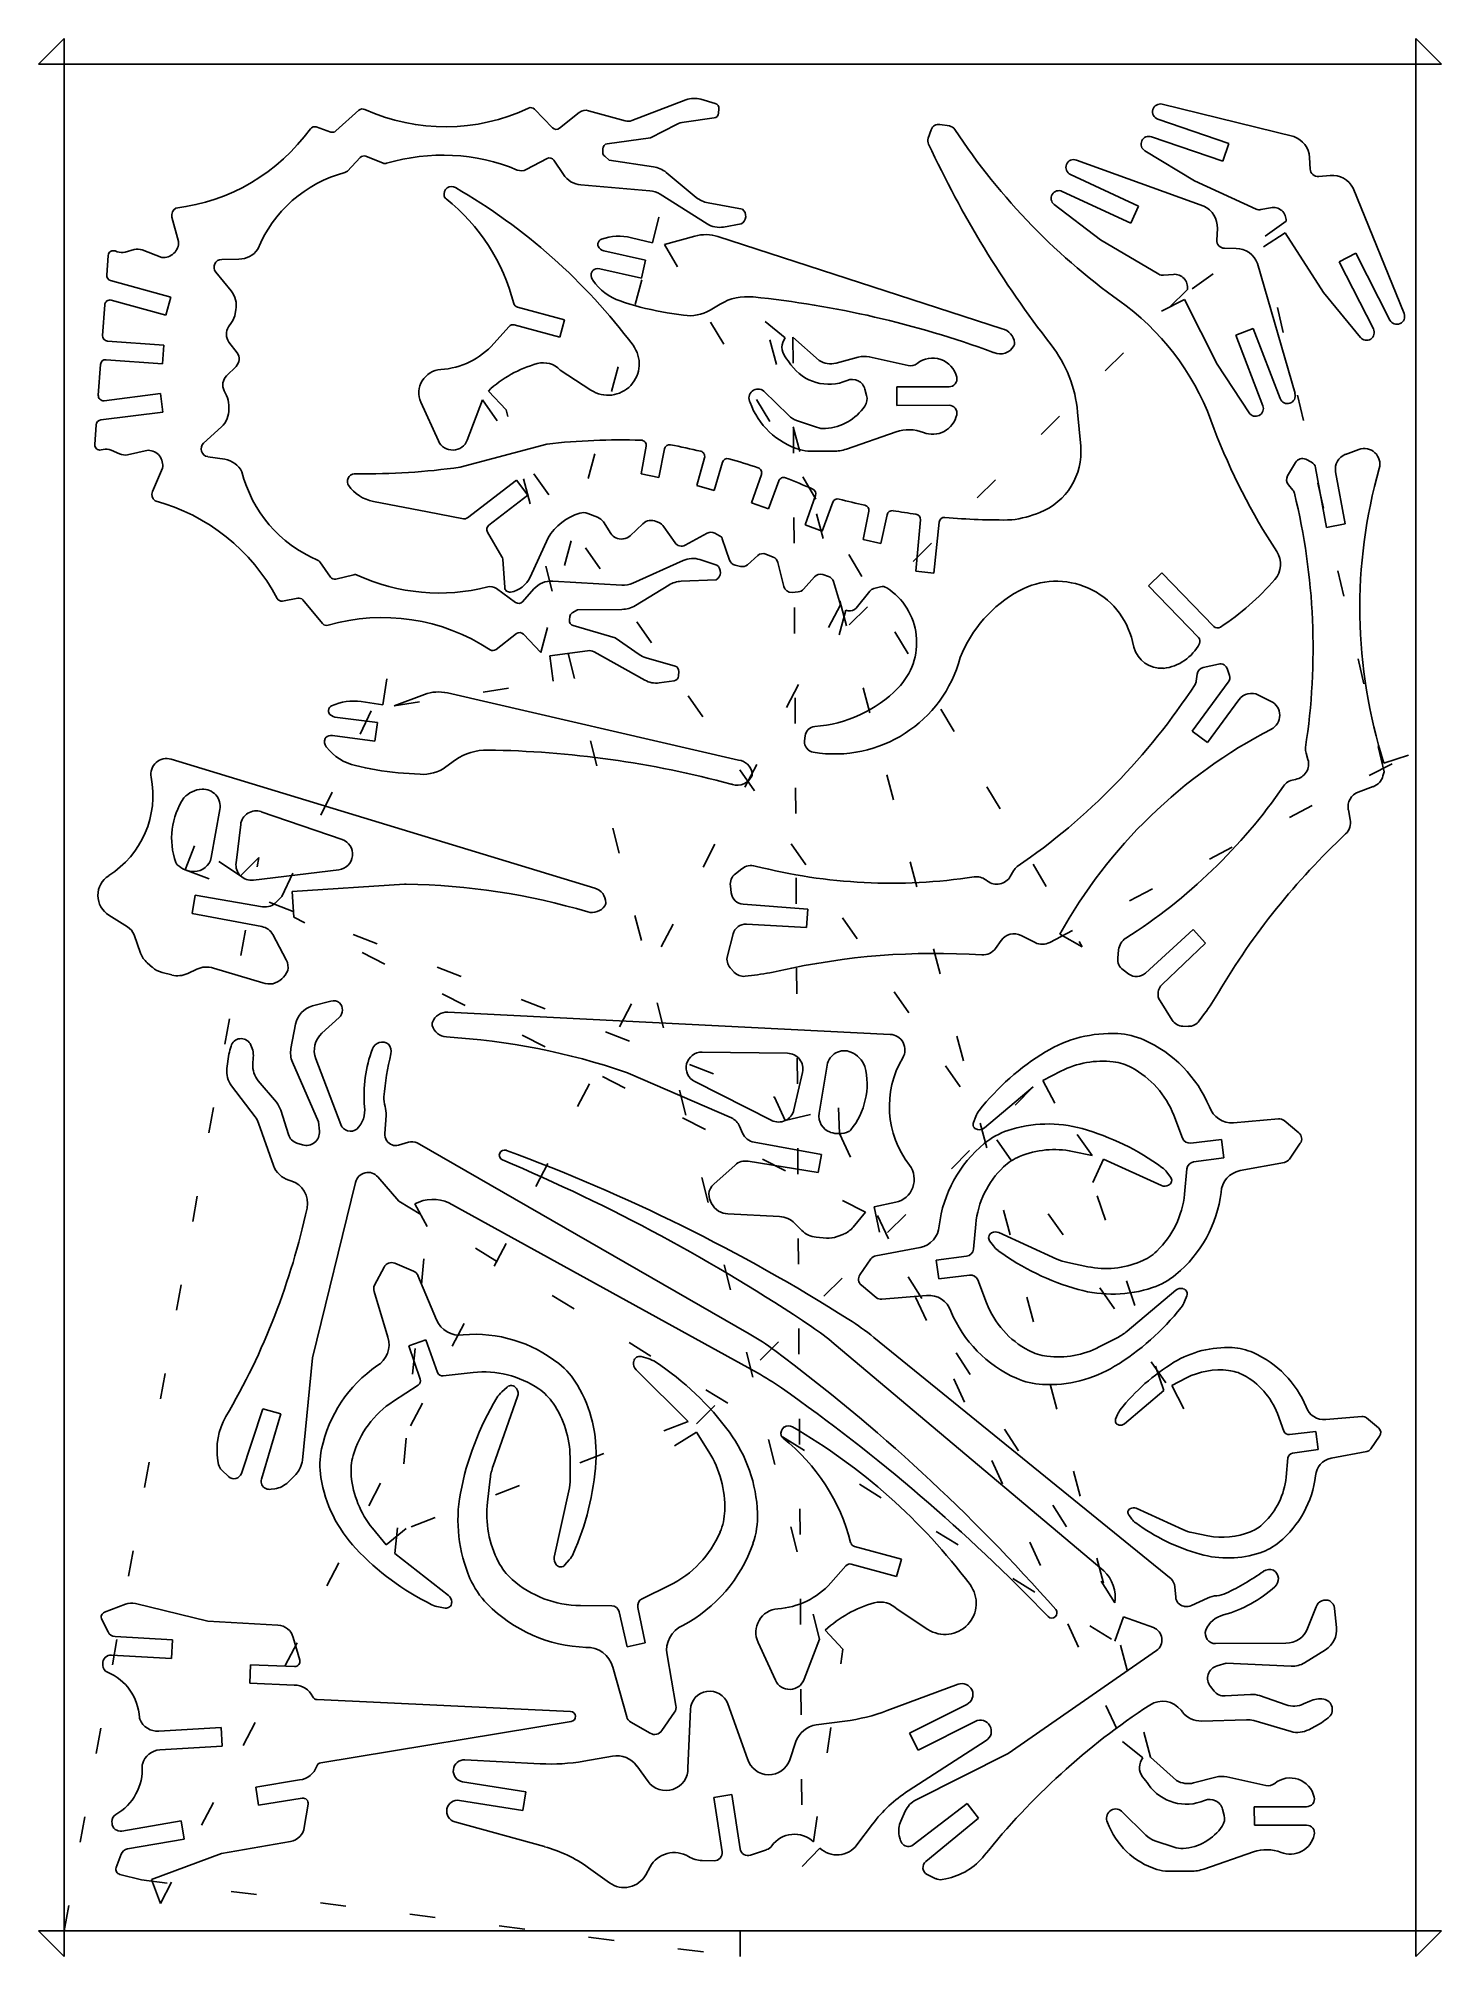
# Model space of a CAD drawing. Extents: x -0.1 to 5.35, y -0.1 to 7.35.
import ezdxf

# ---------------------------------------------------------------- set-up
doc = ezdxf.new("R2010")
doc.units = 0
doc.linetypes.add('DOT', pattern=[0.25, 0, -0.25])

msp = doc.modelspace()

# ---------------------------------------------------------------- linework, layer by layer
at = {"layer": '1', "color": 7, "linetype": 'CONTINUOUS'}
for p, q in [((-0.1, 7.25, 1), (0, 7.35, 1)), ((0, 7.35, 1), (0, -0.1, 1)), ((5.25, -0.1, 1), (5.25, 7.35, 1)), ((5.25, 7.35, 1), (5.35, 7.25, 1)), ((5.35, 7.25, 1), (-0.1, 7.25, 1)), ((1.8034, 7.0791, 1), (1.803426, 7.079045, 1)), ((2.4149, 7.111, 1), (2.2045, 7.0305, 1)), ((2.5285, 7.0974, 1), (2.4725, 7.1135, 1)), ((4.7757, 6.9684, 1), (4.2649, 7.0943, 1)), ((1.0358, 6.9862, 1), (0.9794, 7.0058, 1)), ((1.1452, 7.0707, 1), (1.0559, 6.9903, 1)), ((1.8967, 7.0025, 1), (1.8265, 7.0749, 1)), ((2.0008, 7.0618, 1), (1.9238, 7.0007, 1)), ((2.1792, 7.0293, 1), (2.0368, 7.0691, 1)), ((2.278, 6.9643, 1), (2.379, 7.0157, 1)), ((2.4078, 7.0248, 1), (2.5242, 7.0409, 1)), ((2.5415, 7.0591, 1), (2.543, 7.0762, 1)), ((3.4383, 7.0097, 1), (3.4011, 7.0154, 1)), ((4.2478, 7.0362, 1), (4.5239, 6.942, 1)), ((1.9238, 7.0007, 1), (1.923762, 7.000749, 1)), ((2.1096, 6.9408, 1), (2.278, 6.9643, 1)), ((3.3679, 6.9954, 1), (3.3563, 6.962, 1)), ((3.3563, 6.962, 1), (3.356396, 6.961967, 1)), ((3.4591, 6.9964, 1), (3.459023, 6.99635, 1)), ((4.5004, 6.8732, 1), (4.2229, 6.9679, 1)), ((4.5239, 6.942, 1), (4.5004, 6.8732, 1)), ((1.1003, 6.8345, 1), (1.1502, 6.887, 1)), ((1.1502, 6.887, 1), (1.15014, 6.887057, 1)), ((1.1723, 6.8919, 1), (1.2389, 6.8653, 1)), ((1.7944, 6.8403, 1), (1.876, 6.8833, 1)), ((1.9022, 6.8766, 1), (1.939, 6.8212, 1)), ((2.0921, 6.9078, 1), (2.0922, 6.9209, 1)), ((2.0995, 6.8922, 1), (2.099437, 6.892124, 1)), ((2.1175, 6.8774, 1), (2.0995, 6.8922, 1)), ((2.2886, 6.8515, 1), (2.1175, 6.8774, 1)), ((4.4263, 6.6987, 1), (3.9314, 6.8773, 1)), ((4.1974, 6.9133, 1), (4.3904, 6.7967, 1)), ((4.8396, 6.8424, 1), (4.8371, 6.8874, 1)), ((1.0908, 6.8288, 1), (1.090776, 6.828891, 1)), ((2.007, 6.7808, 1), (2.2747, 6.758, 1)), ((2.4553, 6.7325, 1), (2.3379, 6.8295, 1)), ((3.9084, 6.8213, 1), (4.173, 6.6987, 1)), ((4.3904, 6.7967, 1), (4.6297, 6.687, 1)), ((4.9175, 6.8178, 1), (4.8725, 6.8139, 1)), ((4.8725, 6.8139, 1), (4.872511, 6.81377, 1)), ((1.4883, 6.7699, 1), (1.488266, 6.769948, 1)), ((1.5197, 6.7706, 1), (1.519659, 6.77053, 1)), ((2.3155, 6.7443, 1), (2.4969, 6.63, 1)), ((2.6343, 6.6865, 1), (2.5013, 6.711, 1)), ((4.1424, 6.6327, 1), (3.8764, 6.7559, 1)), ((5.2041, 6.2811, 1), (5.0064, 6.7687, 1)), ((0.419, 6.6559, 1), (0.4444, 6.561, 1)), ((0.4342, 6.6906, 1), (0.43417, 6.690656, 1)), ((2.3092, 6.6555, 1), (2.2856, 6.5562, 1)), ((3.8454, 6.7043, 1), (4.0251, 6.5681, 1)), ((4.173, 6.6987, 1), (4.1424, 6.6327, 1)), ((4.6297, 6.687, 1), (4.629725, 6.687054, 1)), ((4.6482, 6.6849, 1), (4.6858, 6.6923, 1)), ((4.6858, 6.6923, 1), (4.685778, 6.692409, 1)), ((0.4444, 6.561, 1), (0.444469, 6.561004, 1)), ((2.087, 6.5697, 1), (2.087027, 6.569625, 1)), ((2.2032, 6.5758, 1), (2.203218, 6.575874, 1)), ((2.2856, 6.5562, 1), (2.2032, 6.5758, 1)), ((2.4499, 6.5821, 1), (2.3316, 6.549, 1)), ((2.5393, 6.5802, 1), (2.539326, 6.580279, 1)), ((3.6429, 6.222, 1), (2.5393, 6.5802, 1)), ((2.5609, 6.6173, 1), (2.6292, 6.6292, 1)), ((4.0251, 6.5681, 1), (4.2516, 6.4341, 1)), ((4.4766, 6.5666, 1), (4.4789, 6.6117, 1)), ((4.6581, 6.5401, 1), (4.7421, 6.5943, 1)), ((4.7421, 6.5943, 1), (4.8916, 6.3627, 1)), ((0.1713, 6.5069, 1), (0.1658, 6.4302, 1)), ((0.1985, 6.5244, 1), (0.198455, 6.524281, 1)), ((0.2066, 6.5213, 1), (0.1985, 6.5244, 1)), ((0.272, 6.5295, 1), (0.2377, 6.52, 1)), ((0.3795, 6.4995, 1), (0.3032, 6.5281, 1)), ((0.6121, 6.4917, 1), (0.6791, 6.4926, 1)), ((2.0735, 6.5531, 1), (2.073437, 6.553109, 1)), ((2.0958, 6.5252, 1), (2.2586, 6.489, 1)), ((2.2586, 6.489, 1), (2.243, 6.4188, 1)), ((4.5064, 6.5349, 1), (4.506398, 6.534767, 1)), ((4.5515, 6.5341, 1), (4.5064, 6.5349, 1)), ((4.9516, 6.4825, 1), (5.0163, 6.5156, 1)), ((5.085, 6.2214, 1), (4.9516, 6.4825, 1)), ((5.0163, 6.5156, 1), (5.1491, 6.2559, 1)), ((0.1806, 6.4093, 1), (0.4149, 6.3451, 1)), ((0.6484, 6.3696, 1), (0.589, 6.4422, 1)), ((2.052, 6.413, 1), (2.0533, 6.4111, 1)), ((2.243, 6.4188, 1), (2.0802, 6.455, 1)), ((4.2698, 6.43, 1), (4.308, 6.4335, 1)), ((4.7805, 5.9703, 1), (4.6348, 6.4759, 1)), ((0.3957, 6.275, 1), (0.1832, 6.3332, 1)), ((0.4149, 6.3451, 1), (0.3957, 6.275, 1)), ((4.2616, 6.2908, 1), (4.3508, 6.336, 1)), ((4.3508, 6.336, 1), (4.4782, 6.0842, 1)), ((4.8916, 6.3627, 1), (5.0346, 6.1884, 1)), ((0.1577, 6.3152, 1), (0.1492, 6.1962, 1)), ((0.6649, 6.2816, 1), (0.6674, 6.2959, 1)), ((1.7605, 6.3063, 1), (1.9429, 6.2572, 1)), ((2.1596, 6.3303, 1), (2.1761, 6.3248, 1)), ((2.3426, 6.2846, 1), (2.4061, 6.2748, 1)), ((2.5085, 6.2945, 1), (2.5484, 6.3181, 1)), ((0.6389, 6.2294, 1), (0.6506, 6.2466, 1)), ((1.7279, 6.2312, 1), (1.6685, 6.1644, 1)), ((1.9247, 6.1897, 1), (1.7483, 6.2373, 1)), ((1.9429, 6.2572, 1), (1.9247, 6.1897, 1)), ((2.7221, 6.2499, 1), (2.8009, 6.1867, 1)), ((2.9323, 6.099, 1), (2.8303, 6.1892, 1)), ((4.5503, 6.197, 1), (4.6182, 6.2232, 1)), ((4.6558, 5.9234, 1), (4.5503, 6.197, 1)), ((4.6182, 6.2232, 1), (4.7231, 5.951, 1)), ((5.0346, 6.1884, 1), (5.034559, 6.188366, 1)), ((5.1491, 6.2559, 1), (5.149019, 6.255858, 1)), ((0.1679, 6.1746, 1), (0.3876, 6.159, 1)), ((0.3876, 6.159, 1), (0.3825, 6.0865, 1)), ((0.6717, 6.129, 1), (0.6403, 6.1707, 1)), ((2.2096, 6.1579, 1), (2.209645, 6.157934, 1)), ((3.0845, 6.1118, 1), (2.998, 6.0891, 1)), ((3.1273, 6.1126, 1), (3.127313, 6.11266, 1)), ((3.2787, 6.0795, 1), (3.1273, 6.1126, 1)), ((3.6062, 6.1315, 1), (3.606182, 6.13145, 1)), ((3.6889, 6.1556, 1), (3.688989, 6.155549, 1)), ((0.1412, 6.0834, 1), (0.1328, 5.9643, 1)), ((0.3825, 6.0865, 1), (0.1628, 6.1021, 1)), ((0.631, 6.0392, 1), (0.6679, 6.0761, 1)), ((1.9271, 6.062, 1), (2.0461, 5.9839, 1)), ((2.8228, 6.0826, 1), (2.822721, 6.082544, 1)), ((4.4782, 6.0842, 1), (4.6022, 5.8959, 1)), ((0.1554, 5.9429, 1), (0.3741, 5.9705, 1)), ((0.3741, 5.9705, 1), (0.3832, 5.8983, 1)), ((0.6304, 5.9626, 1), (0.6213, 5.9813, 1)), ((1.6477, 5.9803, 1), (1.64766, 5.980343, 1)), ((1.7163, 5.9076, 1), (1.6477, 5.9803, 1)), ((2.7178, 5.9797, 1), (2.717765, 5.979658, 1)), ((2.8129, 5.8862, 1), (2.7178, 5.9797, 1)), ((3.0409, 6.0213, 1), (3.040852, 6.021413, 1)), ((3.1104, 5.9874, 1), (3.1167, 5.9633, 1)), ((3.2338, 5.9964, 1), (3.4368, 5.9967, 1)), ((3.2339, 5.9248, 1), (3.2338, 5.9964, 1)), ((3.4665, 6.0342, 1), (3.466567, 6.034215, 1)), ((0.3832, 5.8983, 1), (0.1422, 5.8679, 1)), ((0.6401, 5.9114, 1), (0.6396, 5.926, 1)), ((1.3852, 5.9369, 1), (1.454, 5.7864, 1)), ((1.5658, 5.7901, 1), (1.6251, 5.9464, 1)), ((3.4368, 5.9251, 1), (3.2339, 5.9248, 1)), ((3.4667, 5.8879, 1), (3.466776, 5.887883, 1)), ((3.9363, 5.8982, 1), (3.9482, 5.7662, 1)), ((4.6022, 5.8959, 1), (4.602144, 5.895863, 1)), ((4.7231, 5.951, 1), (4.722959, 5.950946, 1)), ((0.1246, 5.8493, 1), (0.1192, 5.7727, 1)), ((0.5418, 5.7777, 1), (0.6108, 5.8412, 1)), ((2.922, 5.8395, 1), (2.8478, 5.8647, 1)), ((3.0381, 5.7548, 1), (3.2311, 5.8216, 1)), ((3.2311, 5.8216, 1), (3.231077, 5.821665, 1)), ((3.3375, 5.8193, 1), (3.337525, 5.819362, 1)), ((4.4665, 5.8324, 1), (4.466452, 5.832384, 1)), ((0.1436, 5.7515, 1), (0.1521, 5.7533, 1)), ((0.1521, 5.7533, 1), (0.152086, 5.753365, 1)), ((0.183, 5.7503, 1), (0.2157, 5.736, 1)), ((0.2468, 5.733, 1), (0.3263, 5.7505, 1)), ((1.454, 5.7864, 1), (1.453954, 5.786379, 1)), ((1.8749, 5.7743, 1), (1.5382, 5.6846, 1)), ((2.241, 5.6584, 1), (2.2605, 5.7657, 1)), ((2.3319, 5.7554, 1), (2.3099, 5.6447, 1)), ((2.4724, 5.7464, 1), (2.472379, 5.746312, 1)), ((2.9002, 5.7466, 1), (2.9876, 5.7463, 1)), ((2.9876, 5.7463, 1), (2.9876, 5.746367, 1)), ((5.0287, 5.7534, 1), (4.977, 5.7345, 1)), ((0.3819, 5.6805, 1), (0.3433, 5.5901, 1)), ((0.5576, 5.7254, 1), (0.557612, 5.725474, 1)), ((0.6239, 5.7151, 1), (0.5576, 5.7254, 1)), ((1.5382, 5.6846, 1), (1.538189, 5.684677, 1)), ((2.4576, 5.613, 1), (2.4872, 5.7214, 1)), ((2.5571, 5.7038, 1), (2.525, 5.5934, 1)), ((2.6956, 5.6821, 1), (2.69562, 5.68216, 1)), ((4.7827, 5.7032, 1), (4.752, 5.6511, 1)), ((4.844, 5.7045, 1), (4.822, 5.7151, 1)), ((4.9033, 5.4508, 1), (4.8606, 5.6827, 1)), ((4.9382, 5.6666, 1), (4.9755, 5.4641, 1)), ((1.1047, 5.6142, 1), (1.104763, 5.614243, 1)), ((1.1349, 5.6594, 1), (1.134893, 5.659349, 1)), ((1.567, 5.4883, 1), (1.7566, 5.6346, 1)), ((1.7566, 5.6346, 1), (1.8015, 5.5765, 1)), ((2.3099, 5.6447, 1), (2.241, 5.6584, 1)), ((2.525, 5.5934, 1), (2.4576, 5.613, 1)), ((2.6699, 5.5466, 1), (2.7082, 5.6563, 1)), ((2.776, 5.6315, 1), (2.7358, 5.5223, 1)), ((4.7547, 5.6164, 1), (4.7721, 5.5953, 1)), ((1.2011, 5.5514, 1), (1.4115, 5.5112, 1)), ((1.8015, 5.5765, 1), (1.649, 5.4589, 1)), ((2.7358, 5.5223, 1), (2.6699, 5.5466, 1)), ((2.8786, 5.4609, 1), (2.9183, 5.5746, 1)), ((2.9856, 5.5483, 1), (2.9445, 5.4367, 1)), ((3.0096, 5.5609, 1), (3.009575, 5.560805, 1)), ((3.1035, 5.4034, 1), (3.1254, 5.5133, 1)), ((3.1254, 5.5133, 1), (3.12548, 5.513284, 1)), ((3.2194, 5.5157, 1), (3.219409, 5.515751, 1)), ((4.7781, 5.5833, 1), (4.778165, 5.583316, 1)), ((1.4115, 5.5112, 1), (1.5507, 5.4845, 1)), ((1.5507, 5.4845, 1), (1.550688, 5.484439, 1)), ((2.0341, 5.5049, 1), (2.0716, 5.4903, 1)), ((2.0943, 5.4718, 1), (2.1232, 5.4271, 1)), ((2.1983, 5.4186, 1), (2.248, 5.4652, 1)), ((2.2996, 5.4741, 1), (2.3094, 5.4698, 1)), ((2.3293, 5.4534, 1), (2.3727, 5.391, 1)), ((2.9445, 5.4367, 1), (2.8786, 5.4609, 1)), ((3.1962, 5.5, 1), (3.1721, 5.3885, 1)), ((3.3074, 5.2808, 1), (3.3258, 5.4802, 1)), ((3.3258, 5.4802, 1), (3.3259, 5.480191, 1)), ((3.3988, 5.4715, 1), (3.3772, 5.2732, 1)), ((3.4207, 5.4895, 1), (3.420695, 5.48944, 1)), ((3.6801, 5.4796, 1), (3.680099, 5.479669, 1)), ((4.9755, 5.4641, 1), (4.9033, 5.4508, 1)), ((1.6439, 5.4327, 1), (1.7006, 5.3362, 1)), ((1.8098, 5.2574, 1), (1.8794, 5.4101, 1)), ((2.1698, 5.4058, 1), (2.1725, 5.4062, 1)), ((2.1725, 5.4062, 1), (2.172492, 5.406259, 1)), ((2.4121, 5.3817, 1), (2.4974, 5.4283, 1)), ((2.5271, 5.428, 1), (2.5541, 5.4124, 1)), ((2.5541, 5.4124, 1), (2.5563, 5.4058, 1)), ((2.5563, 5.4058, 1), (2.5842, 5.3241, 1)), ((3.1721, 5.3885, 1), (3.1035, 5.4034, 1)), ((1.0345, 5.258, 1), (0.9926, 5.3171, 1)), ((1.7033, 5.3274, 1), (1.7111, 5.2179, 1)), ((2.4041, 5.3222, 1), (2.2083, 5.2347, 1)), ((2.5351, 5.3043, 1), (2.4692, 5.3257, 1)), ((2.6056, 5.3045, 1), (2.6266, 5.2992, 1)), ((2.654, 5.3059, 1), (2.6942, 5.3415, 1)), ((2.7256, 5.3469, 1), (2.754, 5.3355, 1)), ((2.754, 5.3355, 1), (2.754025, 5.335561, 1)), ((2.7721, 5.3147, 1), (2.7951, 5.2214, 1)), ((1.1255, 5.267, 1), (1.0558, 5.2501, 1)), ((2.166, 5.2269, 1), (1.8978, 5.2421, 1)), ((2.2185, 5.1472, 1), (2.3484, 5.2266, 1)), ((2.397, 5.2414, 1), (2.5321, 5.2469, 1)), ((2.8714, 5.2105, 1), (2.9142, 5.2586, 1)), ((2.9461, 5.2673, 1), (2.9685, 5.2602, 1)), ((2.9883, 5.24, 1), (3.0149, 5.1502, 1)), ((3.1444, 5.2129, 1), (3.1708, 5.2201, 1)), ((3.1708, 5.2201, 1), (3.170813, 5.220051, 1)), ((3.3772, 5.2732, 1), (3.3074, 5.2808, 1)), ((4.2116, 5.2237, 1), (4.2638, 5.2743, 1)), ((4.4059, 5.023, 1), (4.2116, 5.2237, 1)), ((4.2638, 5.2743, 1), (4.4651, 5.0664, 1)), ((0.827, 5.175, 1), (0.826955, 5.174976, 1)), ((0.8487, 5.1646, 1), (0.9073, 5.176, 1)), ((0.9266, 5.1691, 1), (1.0037, 5.0769, 1)), ((1.7536, 5.1591, 1), (1.6789, 5.2133, 1)), ((1.8247, 5.2118, 1), (1.7805, 5.1621, 1)), ((2.827, 5.1985, 1), (2.8513, 5.2005, 1)), ((3.0761, 5.1374, 1), (3.1288, 5.2027, 1)), ((3.7096, 5.2047, 1), (3.709576, 5.204744, 1)), ((1.0252, 5.0705, 1), (1.025182, 5.070561, 1)), ((1.9623, 5.0914, 1), (1.9641, 5.1043, 1)), ((1.9736, 5.1188, 1), (1.9935, 5.1309, 1)), ((2.1401, 5.0222, 1), (1.9767, 5.0693, 1)), ((1.9935, 5.1309, 1), (2.1666, 5.1323, 1)), ((2.1666, 5.1323, 1), (2.1666, 5.132355, 1)), ((3.0097, 5.0331, 1), (3.036, 5.1296, 1)), ((3.036, 5.1296, 1), (3.0445, 5.1273, 1)), ((3.0445, 5.1273, 1), (3.044478, 5.127218, 1)), ((1.6775, 4.9765, 1), (1.7573, 5.0382, 1)), ((1.7843, 5.0362, 1), (1.8519, 4.9648, 1)), ((2.2329, 4.957, 1), (2.1401, 5.0222, 1)), ((4.1494, 5.0074, 1), (4.1545, 4.9852, 1)), ((4.4093, 4.9997, 1), (4.409373, 4.999663, 1)), ((1.8865, 4.9525, 1), (2.0331, 4.9718, 1)), ((1.8995, 4.8534, 1), (1.8865, 4.9525, 1)), ((2.058, 4.967, 1), (2.2549, 4.8576, 1)), ((2.373, 4.9116, 1), (2.2601, 4.944, 1)), ((4.483, 4.92, 1), (4.424, 4.9067, 1)), ((1.2528, 4.8626, 1), (1.2379, 4.7617, 1)), ((2.3116, 4.847, 1), (2.3693, 4.855, 1)), ((2.3867, 4.874, 1), (2.3876, 4.8911, 1)), ((4.3816, 4.6593, 1), (4.5214, 4.8492, 1)), ((4.4006, 4.881, 1), (4.3971, 4.8539, 1)), ((4.3971, 4.8539, 1), (4.39719, 4.853888, 1)), ((4.5259, 4.8762, 1), (4.5186, 4.8995, 1)), ((4.5214, 4.8492, 1), (4.521358, 4.849231, 1)), ((1.2379, 4.7617, 1), (1.1542, 4.774, 1)), ((1.3994, 4.8018, 1), (1.2817, 4.7575, 1)), ((2.6192, 4.547, 1), (1.4886, 4.8077, 1)), ((4.5628, 4.7816, 1), (4.4407, 4.6158, 1)), ((4.688, 4.7751, 1), (4.6389, 4.7998, 1)), ((1.0516, 4.7143, 1), (1.2169, 4.6924, 1)), ((1.2074, 4.6211, 1), (1.0422, 4.643, 1)), ((1.2169, 4.6924, 1), (1.2074, 4.6211, 1)), ((2.876, 4.6212, 1), (2.875937, 4.621206, 1)), ((2.8778, 4.6408, 1), (2.876, 4.6212, 1)), ((2.9151, 4.6773, 1), (2.915095, 4.677367, 1)), ((4.4407, 4.6158, 1), (4.3816, 4.6593, 1)), ((4.6886, 4.6671, 1), (4.688556, 4.667184, 1)), ((2.0609, 4.0499, 1), (0.4154, 4.5506, 1)), ((1.0177, 4.5986, 1), (1.0192, 4.5968, 1)), ((1.4828, 4.5204, 1), (1.5205, 4.5474, 1)), ((4.8234, 4.5739, 1), (4.8308, 4.5493, 1)), ((5.2209, 4.5659, 1), (5.1256, 4.5356, 1)), ((1.1321, 4.5256, 1), (1.1491, 4.5216, 1)), ((1.3184, 4.4961, 1), (1.3825, 4.4918, 1)), ((2.6709, 4.4849, 1), (2.670853, 4.484922, 1)), ((2.6724, 4.4975, 1), (2.672322, 4.497485, 1)), ((4.7828, 4.4722, 1), (4.7755, 4.471, 1)), ((5.1222, 4.4854, 1), (5.1265, 4.5018, 1)), ((0.4653, 4.4005, 1), (0.46536, 4.400459, 1)), ((0.5357, 4.4341, 1), (0.535697, 4.434158, 1)), ((2.5956, 4.4522, 1), (2.595578, 4.452132, 1)), ((5.0263, 4.4228, 1), (5.0843, 4.4439, 1)), ((5.0843, 4.4439, 1), (5.084336, 4.443802, 1)), ((0.5712, 4.1691, 1), (0.6049, 4.3557, 1)), ((0.6049, 4.3557, 1), (0.604828, 4.355713, 1)), ((1.0795, 4.2386, 1), (0.7656, 4.3467, 1)), ((4.9877, 4.3538, 1), (4.987625, 4.353785, 1)), ((4.9952, 4.3166, 1), (4.9877, 4.3538, 1)), ((0.6857, 4.2966, 1), (0.6678, 4.1481, 1)), ((0.507, 4.2142, 1), (0.4696, 4.1214, 1)), ((0.1732, 4.0982, 1), (0.173258, 4.098109, 1)), ((0.6678, 4.1481, 1), (0.667731, 4.148108, 1)), ((0.7558, 4.1687, 1), (0.6851, 4.098, 1)), ((0.7352, 4.0807, 1), (1.0671, 4.1212, 1)), ((1.0671, 4.1212, 1), (1.067106, 4.12115, 1)), ((2.6325, 4.1249, 1), (2.6071, 4.1054, 1)), ((3.6877, 4.1172, 1), (3.6748, 4.095, 1)), ((3.7021, 4.1339, 1), (3.702061, 4.133948, 1)), ((0.8856, 4.0364, 1), (1.3217, 4.0648, 1)), ((0.892, 3.9366, 1), (0.8856, 4.0364, 1)), ((1.3217, 4.0648, 1), (1.321705, 4.064718, 1)), ((1.3289, 4.0649, 1), (1.328901, 4.064968, 1)), ((2.5877, 4.059, 1), (2.5912, 4.031, 1)), ((3.5858, 4.0772, 1), (3.5799, 4.0817, 1)), ((0.4968, 3.9507, 1), (0.5088, 4.022, 1)), ((0.7677, 3.9004, 1), (0.4968, 3.9507, 1)), ((0.5088, 4.022, 1), (0.7709, 3.9777, 1)), ((0.8252, 3.996, 1), (0.8453, 4.0174, 1)), ((2.6376, 3.987, 1), (2.8883, 3.9686, 1)), ((2.8883, 3.9686, 1), (2.883, 3.8965, 1)), ((0.1742, 3.9443, 1), (0.2464, 3.8995, 1)), ((2.883, 3.8965, 1), (2.6501, 3.9098, 1)), ((4.1994, 3.7193, 1), (4.3845, 3.8894, 1)), ((4.3845, 3.8894, 1), (4.4334, 3.8362, 1)), ((0.2715, 3.8686, 1), (0.2973, 3.7973, 1)), ((0.8628, 3.7711, 1), (0.81, 3.8695, 1)), ((2.5983, 3.8721, 1), (2.576, 3.7864, 1)), ((3.6178, 3.8159, 1), (3.6397, 3.8468, 1)), ((3.7165, 3.8658, 1), (3.7715, 3.8381, 1)), ((3.7715, 3.8381, 1), (3.771464, 3.838028, 1)), ((3.954, 3.822, 1), (3.8666, 3.8707, 1)), ((3.8666, 3.8707, 1), (3.866651, 3.870671, 1)), ((4.0954, 3.81, 1), (4.0922, 3.7781, 1)), ((4.4334, 3.8362, 1), (4.2643, 3.6756, 1)), ((0.2973, 3.7973, 1), (0.297253, 3.797283, 1)), ((0.3226, 3.7601, 1), (0.343, 3.7421, 1)), ((0.343, 3.7421, 1), (0.343058, 3.742166, 1)), ((0.4802, 3.7182, 1), (0.5152, 3.7347, 1)), ((0.5802, 3.7395, 1), (0.772, 3.6817, 1)), ((2.5873, 3.74, 1), (2.6017, 3.724, 1)), ((2.7776, 3.7288, 1), (2.777585, 3.728867, 1)), ((3.5644, 3.7905, 1), (3.564394, 3.790402, 1)), ((4.1128, 3.7322, 1), (4.1356, 3.7156, 1)), ((0.3805, 3.7223, 1), (0.4188, 3.7124, 1)), ((2.6017, 3.724, 1), (2.601648, 3.723954, 1)), ((2.6456, 3.7075, 1), (2.6808, 3.7119, 1)), ((4.1356, 3.7156, 1), (4.135648, 3.715666, 1)), ((1.0355, 3.6113, 1), (0.9646, 3.5923, 1)), ((4.2563, 3.612, 1), (4.3035, 3.5371, 1)), ((0.8988, 3.5215, 1), (0.8809, 3.4273, 1)), ((1.0011, 3.486, 1), (1.068, 3.5471, 1)), ((3.208, 3.4817, 1), (1.4902, 3.5678, 1)), ((4.345, 3.5135, 1), (4.3666, 3.513, 1)), ((4.4086, 3.5338, 1), (4.4295, 3.5625, 1)), ((4.4295, 3.5625, 1), (4.429556, 3.562459, 1)), ((0.6484, 3.4358, 1), (0.648478, 3.435778, 1)), ((4.092, 3.4849, 1), (4.091997, 3.484847, 1)), ((0.6396, 3.4055, 1), (0.6325, 3.3487, 1)), ((0.733, 3.3665, 1), (0.7348, 3.3926, 1)), ((0.7348, 3.3926, 1), (0.734862, 3.392596, 1)), ((0.8869, 3.374, 1), (0.9879, 3.1423, 1)), ((1.0741, 3.1316, 1), (0.9774, 3.3867, 1)), ((2.8095, 3.4084, 1), (2.4775, 3.413, 1)), ((2.9637, 3.3625, 1), (2.9323, 3.1755, 1)), ((3.0554, 3.4129, 1), (3.055429, 3.412968, 1)), ((3.2571, 3.3902, 1), (3.257056, 3.390226, 1)), ((0.6503, 3.2825, 1), (0.7419, 3.162, 1)), ((0.7541, 3.3016, 1), (0.75415, 3.301642, 1)), ((0.8243, 3.2182, 1), (0.7541, 3.3016, 1)), ((2.1908, 3.3315, 1), (2.5915, 3.1571, 1)), ((2.4494, 3.2983, 1), (2.748, 3.1479, 1)), ((2.8343, 3.1885, 1), (2.8677, 3.3343, 1)), ((3.5742, 3.1187, 1), (3.7639, 3.278, 1)), ((3.8017, 3.3032, 1), (3.8715, 3.3389, 1)), ((3.8473, 3.2142, 1), (3.8017, 3.3032, 1)), ((2.7585, 3.2376, 1), (2.801, 3.1471, 1)), ((0.7419, 3.162, 1), (0.741829, 3.161946, 1)), ((0.7552, 3.1371, 1), (0.813, 2.9726, 1)), ((0.8713, 3.0926, 1), (0.8414, 3.1871, 1)), ((0.9879, 3.1423, 1), (0.9915, 3.1057, 1)), ((1.1668, 3.2005, 1), (1.166741, 3.200492, 1)), ((1.2462, 3.097, 1), (1.2506, 3.1661, 1)), ((2.748, 3.1479, 1), (2.747952, 3.147804, 1)), ((3.0079, 3.1962, 1), (3.0117, 3.0962, 1)), ((3.5403, 3.1627, 1), (3.5314, 3.14, 1)), ((3.5536, 3.1857, 1), (3.553545, 3.185743, 1)), ((4.3093, 3.1681, 1), (4.3437, 3.0788, 1)), ((4.716, 3.1538, 1), (4.542, 3.1387, 1)), ((4.7956, 3.0993, 1), (4.738, 3.147, 1)), ((0.9041, 3.0596, 1), (0.904138, 3.05972, 1)), ((0.9259, 3.0527, 1), (0.9041, 3.0596, 1)), ((0.9915, 3.1057, 1), (0.991437, 3.105694, 1)), ((1.2538, 3.0682, 1), (1.2526, 3.0701, 1)), ((1.3371, 3.0626, 1), (1.2987, 3.0516, 1)), ((2.6609, 2.3191, 1), (1.3712, 3.0603, 1)), ((2.623, 3.1256, 1), (2.6347, 3.0986, 1)), ((2.6347, 3.0986, 1), (2.634635, 3.098572, 1)), ((2.6795, 3.063, 1), (2.9411, 3.0159, 1)), ((2.9766, 3.1014, 1), (2.976572, 3.101319, 1)), ((3.0549, 3.1104, 1), (3.054842, 3.110447, 1)), ((3.5453, 3.113, 1), (3.5473, 3.1125, 1)), ((3.9537, 3.1157, 1), (3.953716, 3.115758, 1)), ((4.3756, 3.0596, 1), (4.4948, 3.0739, 1)), ((4.4948, 3.0739, 1), (4.5046, 3.0023, 1)), ((4.7585, 2.9972, 1), (4.8012, 3.0587, 1)), ((4.8012, 3.0587, 1), (4.801147, 3.058737, 1)), ((1.2987, 3.0516, 1), (1.298723, 3.051521, 1)), ((1.7175, 3.0314, 1), (1.717519, 3.03145, 1)), ((2.9283, 2.9448, 1), (2.6564, 2.9892, 1)), ((2.9411, 3.0159, 1), (2.9283, 2.9448, 1)), ((3.9165, 3.0272, 1), (3.9933, 3.0115, 1)), ((3.9951, 2.9064, 1), (4.0365, 2.9975, 1)), ((4.0365, 2.9975, 1), (4.2621, 2.8949, 1)), ((4.5046, 3.0023, 1), (4.3866, 2.9862, 1)), ((4.5675, 2.9526, 1), (4.7392, 2.9848, 1)), ((4.7392, 2.9848, 1), (4.739218, 2.984705, 1)), ((0.813, 2.9726, 1), (0.813063, 2.972622, 1)), ((0.8726, 2.9157, 1), (0.8807, 2.9132, 1)), ((0.8807, 2.9132, 1), (0.880726, 2.913286, 1)), ((0.9652, 2.2262, 1), (1.1315, 2.907, 1)), ((1.1315, 2.907, 1), (1.131604, 2.906975, 1)), ((1.2188, 2.928, 1), (1.2996, 2.8345, 1)), ((2.6061, 2.9744, 1), (2.5231, 2.8998, 1)), ((3.2827, 2.974, 1), (3.282764, 2.97405, 1)), ((4.2829, 2.9464, 1), (4.282842, 2.946356, 1)), ((4.2976, 2.9269, 1), (4.2829, 2.9464, 1)), ((4.3606, 2.9591, 1), (4.3512, 2.8617, 1)), ((4.2896, 2.8962, 1), (4.2915, 2.8972, 1)), ((4.2915, 2.8972, 1), (4.291537, 2.897135, 1)), ((4.3512, 2.8617, 1), (4.351284, 2.861692, 1)), ((1.362, 2.8231, 1), (1.361946, 2.823198, 1)), ((1.4099, 2.7354, 1), (1.362, 2.8231, 1)), ((1.4943, 2.8276, 1), (2.6927, 2.1671, 1)), ((2.5782, 2.7849, 1), (2.7784, 2.7743, 1)), ((3.0641, 2.7329, 1), (3.1125, 2.7913, 1)), ((3.1466, 2.8119, 1), (3.2297, 2.8295, 1)), ((3.1673, 2.714, 1), (3.1466, 2.8119, 1)), ((2.8379, 2.7478, 1), (2.8652, 2.7204, 1)), ((2.921, 2.6942, 1), (2.9604, 2.6905, 1)), ((3.0024, 2.6965, 1), (3.0277, 2.7065, 1)), ((3.5314, 2.6477, 1), (3.5407, 2.745, 1)), ((3.6023, 2.7106, 1), (3.6005, 2.7096, 1)), ((3.6005, 2.7096, 1), (3.600551, 2.709511, 1)), ((3.6299, 2.7119, 1), (3.629874, 2.711843, 1)), ((3.8554, 2.6093, 1), (3.6299, 2.7119, 1)), ((3.1335, 2.6095, 1), (3.0907, 2.5481, 1)), ((3.3244, 2.6542, 1), (3.1528, 2.622, 1)), ((3.1528, 2.622, 1), (3.152812, 2.621936, 1)), ((3.3873, 2.6045, 1), (3.5053, 2.6206, 1)), ((3.5053, 2.6206, 1), (3.505308, 2.620541, 1)), ((3.5944, 2.6799, 1), (3.6091, 2.6604, 1)), ((3.628, 2.6418, 1), (3.627963, 2.641749, 1)), ((4.2433, 2.6397, 1), (4.243264, 2.639737, 1)), ((1.2428, 2.5783, 1), (1.2059, 2.5078, 1)), ((1.2838, 2.5931, 1), (1.283775, 2.593042, 1)), ((1.3572, 2.5622, 1), (1.2838, 2.5931, 1)), ((1.4459, 2.3734, 1), (1.3744, 2.5449, 1)), ((3.0907, 2.5481, 1), (3.090753, 2.548063, 1)), ((3.3971, 2.5329, 1), (3.3873, 2.6045, 1)), ((3.5163, 2.5472, 1), (3.3971, 2.5329, 1)), ((3.9754, 2.5796, 1), (3.8986, 2.5953, 1)), ((1.2036, 2.4834, 1), (1.2578, 2.3057, 1)), ((3.0963, 2.5075, 1), (3.154, 2.4598, 1)), ((3.154, 2.4598, 1), (3.153964, 2.459757, 1)), ((3.1759, 2.4529, 1), (3.3499, 2.4681, 1)), ((3.3499, 2.4681, 1), (3.349911, 2.467979, 1)), ((3.5826, 2.4387, 1), (3.5482, 2.528, 1)), ((3.9382, 2.491, 1), (3.938217, 2.491061, 1)), ((4.3177, 2.4881, 1), (4.1281, 2.3287, 1)), ((4.3467, 2.4938, 1), (4.3446, 2.4943, 1)), ((4.3516, 2.4441, 1), (4.3605, 2.4668, 1)), ((4.3383, 2.4211, 1), (4.338355, 2.421057, 1)), ((1.55, 2.3151, 1), (1.550015, 2.315003, 1)), ((4.1281, 2.3287, 1), (4.128066, 2.328741, 1)), ((1.2578, 2.3057, 1), (1.257864, 2.30572, 1)), ((1.3388, 2.2721, 1), (1.4049, 2.2959, 1)), ((1.3829, 2.1431, 1), (1.3388, 2.2721, 1)), ((1.4049, 2.2959, 1), (1.4508, 2.1684, 1)), ((2.9912, 2.2802, 1), (4.0378, 1.3988, 1)), ((4.2992, 1.3674, 1), (3.1444, 2.3051, 1)), ((4.0902, 2.3036, 1), (4.0204, 2.2679, 1)), ((4.0204, 2.2679, 1), (4.020425, 2.267851, 1)), ((4.6184, 2.2457, 1), (4.618375, 2.245644, 1)), ((0.9252, 1.8275, 1), (0.9652, 2.2262, 1)), ((1.4721, 2.1552, 1), (1.5883, 2.1685, 1)), ((1.9212, 2.2032, 1), (1.921234, 2.203242, 1)), ((2.2122, 2.2119, 1), (2.2118, 2.2095, 1)), ((2.2216, 2.1793, 1), (2.4232, 1.978, 1)), ((2.2417, 2.2305, 1), (2.241683, 2.230443, 1)), ((2.2686, 2.2225, 1), (2.2417, 2.2305, 1)), ((4.3104, 2.2082, 1), (4.31037, 2.208249, 1)), ((1.2787, 2.0571, 1), (1.3748, 2.1196, 1)), ((1.3748, 2.1196, 1), (1.37476, 2.119661, 1)), ((1.7209, 2.1122, 1), (1.7001, 2.0934, 1)), ((1.757, 2.1062, 1), (1.7556, 2.1082, 1)), ((3.7999, 2.1219, 1), (3.799903, 2.121958, 1)), ((4.1185, 1.9696, 1), (4.2716, 2.0983, 1)), ((4.3022, 2.1186, 1), (4.3585, 2.1474, 1)), ((4.3487, 2.0278, 1), (4.3022, 2.1186, 1)), ((4.3585, 2.1474, 1), (4.358476, 2.147446, 1)), ((0.6884, 1.7769, 1), (0.7721, 2.028, 1)), ((0.7721, 2.028, 1), (0.8413, 2.0075, 1)), ((1.6663, 1.8061, 1), (1.7612, 2.0748, 1)), ((1.6806, 2.0698, 1), (1.68065, 2.06977, 1)), ((0.8413, 2.0075, 1), (0.7662, 1.7542, 1)), ((2.3711, 1.8839, 1), (2.4558, 1.9371, 1)), ((2.4558, 1.9371, 1), (2.5037, 1.8608, 1)), ((2.797, 1.9569, 1), (2.796966, 1.956948, 1)), ((2.8284, 1.9576, 1), (2.828359, 1.95753, 1)), ((4.0911, 2.0051, 1), (4.0839, 1.9868, 1)), ((4.0951, 1.965, 1), (4.0968, 1.9646, 1)), ((4.0968, 1.9646, 1), (4.096786, 1.964544, 1)), ((4.712, 2.0095, 1), (4.7373, 1.9408, 1)), ((4.759, 1.9278, 1), (4.8609, 1.94, 1)), ((4.8609, 1.94, 1), (4.8706, 1.8691, 1)), ((5.0404, 1.998, 1), (4.8999, 1.9858, 1)), ((5.1046, 1.954, 1), (5.0581, 1.9925, 1)), ((4.8706, 1.8691, 1), (4.7707, 1.8554, 1)), ((5.0746, 1.8716, 1), (5.1091, 1.9211, 1)), ((0.5976, 1.8261, 1), (0.6001, 1.8117, 1)), ((0.6124, 1.789, 1), (0.639, 1.7643, 1)), ((1.1226, 1.8459, 1), (1.122521, 1.845923, 1)), ((1.9649, 1.8398, 1), (1.9656, 1.7564, 1)), ((2.5037, 1.8608, 1), (2.503744, 1.860828, 1)), ((4.753, 1.837, 1), (4.7458, 1.7622, 1)), ((4.9204, 1.8355, 1), (5.059, 1.8615, 1)), ((0.639, 1.7643, 1), (0.638951, 1.764247, 1)), ((0.8047, 1.715, 1), (0.8182, 1.7169, 1)), ((0.87, 1.7429, 1), (0.8994, 1.7726, 1)), ((0.9972, 1.761, 1), (0.997258, 1.761009, 1)), ((1.6443, 1.6656, 1), (1.6545, 1.7552, 1)), ((4.7458, 1.7622, 1), (4.74586, 1.762194, 1)), ((1.9606, 1.7084, 1), (1.9037, 1.451, 1)), ((4.1412, 1.6401, 1), (4.1397, 1.6393, 1)), ((4.1397, 1.6393, 1), (4.139734, 1.639241, 1)), ((4.1634, 1.6412, 1), (4.163371, 1.641136, 1)), ((4.3455, 1.5584, 1), (4.1634, 1.6412, 1)), ((2.693, 1.6227, 1), (2.693057, 1.622702, 1)), ((4.1348, 1.6153, 1), (4.1466, 1.5996, 1)), ((4.1466, 1.5996, 1), (4.146644, 1.599633, 1)), ((4.6587, 1.5829, 1), (4.65865, 1.582952, 1)), ((1.1978, 1.5638, 1), (1.197854, 1.563844, 1)), ((1.2505, 1.4991, 1), (1.1978, 1.5638, 1)), ((1.328, 1.5622, 1), (1.2505, 1.4991, 1)), ((2.5473, 1.5481, 1), (2.547355, 1.548077, 1)), ((2.6755, 1.5043, 1), (2.675446, 1.504319, 1)), ((3.0692, 1.4933, 1), (3.2516, 1.4442, 1)), ((4.3804, 1.547, 1), (4.380412, 1.54706, 1)), ((4.4424, 1.5344, 1), (4.3804, 1.547, 1)), ((1.4928, 1.3031, 1), (1.285, 1.4653, 1)), ((1.9111, 1.4226, 1), (1.9126, 1.4209, 1)), ((1.9126, 1.4209, 1), (1.912692, 1.420982, 1)), ((1.9449, 1.4212, 1), (1.9619, 1.4408, 1)), ((3.0366, 1.4182, 1), (2.9772, 1.3514, 1)), ((3.2334, 1.3767, 1), (3.057, 1.4243, 1)), ((3.2516, 1.4442, 1), (3.2334, 1.3767, 1)), ((4.4124, 1.4629, 1), (4.412385, 1.462844, 1)), ((1.7399, 1.3648, 1), (1.739939, 1.364844, 1)), ((2.3519, 1.3421, 1), (2.2448, 1.2897, 1)), ((3.5183, 1.3449, 1), (3.518345, 1.344934, 1)), ((4.0378, 1.3988, 1), (4.037754, 1.398753, 1)), ((4.6971, 1.4007, 1), (4.697076, 1.400641, 1)), ((0.2385, 1.2688, 1), (0.1569, 1.2376, 1)), ((0.277, 1.2712, 1), (0.277013, 1.271253, 1)), ((0.5587, 1.2027, 1), (0.277, 1.2712, 1)), ((1.5051, 1.2743, 1), (1.5052, 1.2765, 1)), ((4.3171, 1.2966, 1), (4.3136, 1.3363, 1)), ((4.4413, 1.2928, 1), (4.3784, 1.2638, 1)), ((4.5126, 1.3113, 1), (4.512579, 1.311345, 1)), ((4.7024, 1.3364, 1), (4.702454, 1.336339, 1)), ((0.1461, 1.2099, 1), (0.1708, 1.1608, 1)), ((0.8306, 1.1876, 1), (0.5587, 1.2027, 1)), ((1.4545, 1.2582, 1), (1.4801, 1.2539, 1)), ((2.1267, 1.2623, 1), (2.0051, 1.2634, 1)), ((2.1869, 1.1029, 1), (2.156, 1.2387, 1)), ((2.2285, 1.2563, 1), (2.2573, 1.1189, 1)), ((3.2358, 1.249, 1), (3.3548, 1.1709, 1)), ((4.0804, 1.1253, 1), (4.1142, 1.2194, 1)), ((4.1142, 1.2194, 1), (4.2305, 1.1777, 1)), ((4.351, 1.2601, 1), (4.3488, 1.2606, 1)), ((4.8624, 1.2591, 1), (4.8294, 1.1747, 1)), ((4.9417, 1.1788, 1), (4.934, 1.2518, 1)), ((0.198, 1.1429, 1), (0.4212, 1.1306, 1)), ((0.4212, 1.1306, 1), (0.4173, 1.0585, 1)), ((0.8897, 1.1395, 1), (0.889626, 1.13948, 1)), ((0.915, 1.0518, 1), (0.8897, 1.1395, 1)), ((2.2573, 1.1189, 1), (2.1869, 1.1029, 1)), ((2.6955, 1.1204, 1), (2.7627, 0.9734, 1)), ((2.8745, 0.9771, 1), (2.9338, 1.1334, 1)), ((3.025, 1.0946, 1), (2.9564, 1.1673, 1)), ((4.8294, 1.1747, 1), (4.829332, 1.174727, 1)), ((0.4173, 1.0585, 1), (0.1843, 1.0714, 1)), ((2.0269, 1.101, 1), (2.026897, 1.101095, 1)), ((2.3763, 0.8747, 1), (2.3416, 1.0725, 1)), ((4.2422, 1.0887, 1), (3.6664, 0.6891, 1)), ((4.7452, 1.117, 1), (4.4723, 1.1157, 1)), ((4.4723, 1.1157, 1), (4.4723, 1.115648, 1)), ((4.8177, 1.0415, 1), (4.8992, 1.092, 1)), ((4.8992, 1.092, 1), (4.899229, 1.091953, 1)), ((0.1501, 1.0367, 1), (0.1505, 1.0311, 1)), ((0.7208, 0.962, 1), (0.7238, 1.0335, 1)), ((0.7238, 1.0335, 1), (0.895, 1.0263, 1)), ((2.1309, 1.0247, 1), (2.185, 0.8313, 1)), ((2.7627, 0.9734, 1), (2.762654, 0.973379, 1)), ((4.4779, 1.0292, 1), (4.5133, 1.0391, 1)), ((4.5133, 1.0391, 1), (4.7658, 1.0279, 1)), ((0.8932, 0.9547, 1), (0.7208, 0.962, 1)), ((0.9655, 0.9093, 1), (0.965437, 0.909269, 1)), ((1.9672, 0.8523, 1), (0.9825, 0.8981, 1)), ((3.4718, 0.9579, 1), (3.1971, 0.8555, 1)), ((4.452, 0.949, 1), (4.452052, 0.949042, 1)), ((4.4663, 0.9311, 1), (4.452, 0.949, 1)), ((4.6077, 0.9184, 1), (4.5088, 0.9123, 1)), ((4.746, 0.878, 1), (4.6429, 0.9136, 1)), ((2.3219, 0.7781, 1), (2.3707, 0.8489, 1)), ((2.4323, 0.8593, 1), (2.4228, 0.6332, 1)), ((2.6547, 0.6687, 1), (2.5779, 0.8816, 1)), ((3.2837, 0.7679, 1), (3.506, 0.8794, 1)), ((3.506, 0.8794, 1), (3.505947, 0.879506, 1)), ((4.338, 0.8568, 1), (4.3432, 0.8501, 1)), ((4.4177, 0.8149, 1), (4.592, 0.82, 1)), ((4.592, 0.82, 1), (4.591998, 0.820052, 1)), ((4.8378, 0.8926, 1), (4.8141, 0.8816, 1)), ((0.3682, 0.7753, 1), (0.6102, 0.7894, 1)), ((0.6102, 0.7894, 1), (0.6144, 0.7173, 1)), ((0.9968, 0.6527, 1), (1.9695, 0.8126, 1)), ((1.9695, 0.8126, 1), (1.969476, 0.812746, 1)), ((2.2012, 0.8104, 1), (2.2759, 0.7676, 1)), ((3.0324, 0.8146, 1), (2.921, 0.8, 1)), ((2.921, 0.8, 1), (2.921008, 0.799938, 1)), ((3.3166, 0.7023, 1), (3.2837, 0.7679, 1)), ((3.5389, 0.8138, 1), (3.3166, 0.7023, 1)), ((4.62, 0.8165, 1), (4.7654, 0.7743, 1)), ((4.7654, 0.7743, 1), (4.765383, 0.774242, 1)), ((4.8336, 0.7814, 1), (4.884, 0.8084, 1)), ((4.884, 0.8084, 1), (4.884036, 0.808354, 1)), ((0.6144, 0.7173, 1), (0.3724, 0.7032, 1)), ((2.1294, 0.6787, 1), (2.0187, 0.6593, 1)), ((2.8421, 0.7351, 1), (2.8185, 0.6648, 1)), ((3.2779, 0.5435, 1), (3.5814, 0.7395, 1)), ((3.6664, 0.6891, 1), (3.3086, 0.5086, 1)), ((3.5814, 0.7395, 1), (3.581432, 0.73945, 1)), ((4.1108, 0.7353, 1), (4.1895, 0.6721, 1)), ((4.3209, 0.5844, 1), (4.2189, 0.6746, 1)), ((0.3032, 0.6411, 1), (0.30307, 0.641091, 1)), ((0.3038, 0.6478, 1), (0.303895, 0.647773, 1)), ((1.5566, 0.6645, 1), (1.556595, 0.664398, 1)), ((1.8494, 0.649, 1), (1.5566, 0.6645, 1)), ((2.2242, 0.6404, 1), (2.224156, 0.640368, 1)), ((2.2677, 0.5804, 1), (2.2242, 0.6404, 1)), ((4.4731, 0.5972, 1), (4.3867, 0.5745, 1)), ((4.516, 0.598, 1), (4.516018, 0.598084, 1)), ((4.6673, 0.5649, 1), (4.516, 0.598, 1)), ((0.7443, 0.5588, 1), (0.9147, 0.5861, 1)), ((0.7556, 0.4881, 1), (0.7443, 0.5588, 1)), ((1.5474, 0.5793, 1), (1.7929, 0.5394, 1)), ((1.7929, 0.5394, 1), (1.7812, 0.467, 1)), ((2.5229, 0.5184, 1), (2.5936, 0.5293, 1)), ((2.5936, 0.5293, 1), (2.6259, 0.3184, 1)), ((0.9248, 0.5152, 1), (0.7556, 0.4881, 1)), ((0.9327, 0.4021, 1), (0.9477, 0.4921, 1)), ((0.9477, 0.4921, 1), (0.947781, 0.492086, 1)), ((1.5357, 0.5069, 1), (1.535713, 0.506981, 1)), ((1.7812, 0.467, 1), (1.5357, 0.5069, 1)), ((2.5552, 0.3076, 1), (2.5229, 0.5184, 1)), ((3.2667, 0.4647, 1), (3.2495, 0.4267, 1)), ((3.2974, 0.3338, 1), (3.5068, 0.4948, 1)), ((3.3086, 0.5086, 1), (3.308627, 0.508547, 1)), ((3.5068, 0.4948, 1), (3.5507, 0.4377, 1)), ((4.1064, 0.4651, 1), (4.106462, 0.465174, 1)), ((4.2015, 0.3716, 1), (4.1064, 0.4651, 1)), ((4.499, 0.4728, 1), (4.5053, 0.4487, 1)), ((4.5053, 0.4487, 1), (4.505372, 0.448719, 1)), ((4.6225, 0.4818, 1), (4.8254, 0.4821, 1)), ((4.6226, 0.4102, 1), (4.6225, 0.4818, 1)), ((4.8552, 0.5196, 1), (4.855111, 0.519579, 1)), ((0.1859, 0.4238, 1), (0.1862, 0.4182, 1)), ((0.1862, 0.4182, 1), (0.186148, 0.418198, 1)), ((0.2242, 0.3877, 1), (0.4541, 0.4276, 1)), ((0.4541, 0.4276, 1), (0.4664, 0.3565, 1)), ((1.5174, 0.4232, 1), (1.8657, 0.3271, 1)), ((3.0791, 0.3336, 1), (3.1396, 0.4145, 1)), ((3.5507, 0.4377, 1), (3.3465, 0.2694, 1)), ((4.8255, 0.4105, 1), (4.6226, 0.4102, 1)), ((0.4664, 0.3565, 1), (0.2461, 0.3183, 1)), ((0.3395, 0.2, 1), (0.6113, 0.3008, 1)), ((0.6113, 0.3008, 1), (0.8796, 0.3475, 1)), ((2.6655, 0.2943, 1), (2.7285, 0.3154, 1)), ((2.7285, 0.3154, 1), (2.728465, 0.315506, 1)), ((2.7484, 0.3303, 1), (2.748471, 0.33025, 1)), ((2.866, 0.2495, 1), (2.9351, 0.3217, 1)), ((3.2438, 0.369, 1), (3.2469, 0.3557, 1)), ((4.3107, 0.3249, 1), (4.2364, 0.3501, 1)), ((4.4268, 0.2402, 1), (4.6197, 0.307, 1)), ((4.7262, 0.3047, 1), (4.726175, 0.304637, 1)), ((0.2212, 0.2974, 1), (0.2024, 0.2457, 1)), ((2.0362, 0.2454, 1), (2.1182, 0.1864, 1)), ((2.2591, 0.2181, 1), (2.2759, 0.2486, 1)), ((2.4778, 0.2736, 1), (2.5246, 0.2727, 1)), ((4.2889, 0.232, 1), (4.3762, 0.2317, 1)), ((4.3762, 0.2317, 1), (4.3762, 0.231768, 1)), ((0.2163, 0.2195, 1), (0.301, 0.198, 1)), ((0.3743, 0.1063, 1), (0.3395, 0.2, 1)), ((3.3524, 0.2188, 1), (3.385, 0.2028, 1)), ((3.385, 0.2028, 1), (3.38503, 0.202861, 1)), ((3.4106, 0.1995, 1), (3.425, 0.2023, 1)), ((0, -0.1, 1), (-0.1, 0, 1)), ((-0.1, 0, 1), (2.625, 0, 1)), ((2.625, -0.1, 1), (2.625, 0, 1)), ((2.625, 0, 1), (5.35, 0, 1)), ((5.35, 0, 1), (5.25, -0.1, 1))]:
    msp.add_line(p, q, dxfattribs=at)
at = {"layer": '1', "color": 7, "linetype": 'DOT'}
for p, q in [((1.8519, 4.9648, 1), (2.3092, 6.6555, 1)), ((4.7461, 6.6401, 1), (4.2616, 6.2908, 1)), ((2.3316, 6.549, 1), (3.954, 3.822, 1)), ((5.1265, 4.5018, 1), (4.6581, 6.5401, 1)), ((4.3625, 6.3753, 1), (3.0097, 5.0331, 1)), ((4.2189, 0.6746, 1), (2.7221, 6.2499, 1)), ((2.8303, 6.1892, 1), (2.866, 0.2495, 1)), ((1.6251, 5.9464, 1), (4.3487, 2.0278, 1)), ((2.9338, 1.1334, 1), (1.7163, 5.9076, 1)), ((3.0149, 5.1502, 1), (0.3743, 0.1063, 1)), ((0.8453, 4.0174, 1), (1.2528, 4.8626, 1)), ((1.2817, 4.7575, 1), (1.8995, 4.8534, 1)), ((3.8278, 3.8389, 1), (5.2209, 4.5659, 1)), ((0.6851, 4.098, 1), (0.507, 4.2142, 1)), ((0, 0, 1), (0.7558, 4.1687, 1)), ((0.4696, 4.1214, 1), (2.7585, 3.2376, 1)), ((3.1125, 2.7913, 1), (0.892, 3.9366, 1)), ((3.7639, 3.278, 1), (2.3711, 1.8839, 1)), ((3.9933, 3.0115, 1), (3.8473, 3.2142, 1)), ((2.801, 3.1471, 1), (3.0079, 3.1962, 1)), ((3.0117, 3.0962, 1), (4.1108, 0.7353, 1)), ((4.2716, 2.0983, 1), (3.9951, 2.9064, 1)), ((1.2996, 2.8345, 1), (4.0804, 1.1253, 1)), ((1.285, 1.4653, 1), (1.4099, 2.7354, 1)), ((4.0812, 1.2736, 1), (3.1673, 2.714, 1)), ((2.4232, 1.978, 1), (1.328, 1.5622, 1)), ((2.91, 0.3457, 1), (3.025, 1.0946, 1)), ((0.301, 0.198, 1), (2.625, -0.1, 1))]:
    msp.add_line(p, q, dxfattribs=at)
at = {"layer": '1', "color": 7, "linetype": 'CONTINUOUS'}
for centre, radius, start, end in [((1.4799, 7.764, 1), 0.757517, 245.644307, 295.282852), ((1.812, 7.0608, 1), 0.02022, 44.198713, 115.17096), ((2.4474, 7.0261, 1), 0.090908, 73.97671, 110.947011), ((2.5229, 7.078, 1), 0.020192, 354.882685, 433.898698), ((4.2576, 7.0649, 1), 0.030327, 76.055503, 251.146841), ((0.9728, 6.9867, 1), 0.020204, 70.937423, 144.264524), ((1.1587, 7.0557, 1), 0.02018, 64.195468, 131.987212), ((2.0259, 7.0302, 1), 0.040356, 74.346828, 128.460249), ((2.19, 7.0683, 1), 0.040468, 254.521362, 290.986708), ((2.4203, 6.9348, 1), 0.090864, 97.907163, 117.044621), ((2.5214, 7.0609, 1), 0.02018, 277.96961, 354.882685), ((3.3965, 6.9855, 1), 0.030265, 81.253838, 160.906508), ((3.4337, 6.9798, 1), 0.030252, 33.166355, 81.253838), ((0.3427, 7.4425, 1), 0.757447, 276.938306, 324.114994), ((1.0424, 7.0053, 1), 0.020208, 250.937423, 311.987212), ((1.9112, 7.0166, 1), 0.020225, 224.198713, 308.395165), ((2.1124, 6.9208, 1), 0.020195, 97.96961, 179.71636), ((3.385, 6.952, 1), 0.030291, 160.790025, 204.788351), ((7.0214, 8.6415, 1), 4.040019, 204.918964, 217.88879), ((5.5691, 8.3833, 1), 2.524993, 213.316862, 235.127323), ((4.2131, 6.9392, 1), 0.030287, 71.146841, 238.776695), ((4.7464, 6.8824, 1), 0.090854, 3.155339, 71.186143), ((1.1648, 6.8731, 1), 0.020241, 68.251155, 136.406982), ((1.2464, 6.884, 1), 0.020153, 248.145783, 286.726476), ((1.4697, 6.1391, 1), 0.757478, 67.456939, 106.686204), ((1.8854, 6.8655, 1), 0.020136, 33.453309, 117.838081), ((2.1123, 6.9077, 1), 0.0202, 179.71636, 230.449886), ((3.9211, 6.8488, 1), 0.030291, 70.129966, 245.211649), ((1.2197, 6.3406, 1), 0.50493, 104.790345, 157.884638), ((1.0857, 6.8484, 1), 0.020159, 284.585168, 316.406982), ((1.7755, 6.876, 1), 0.040394, 247.565805, 297.897271), ((2.0148, 6.8714, 1), 0.090935, 213.515279, 265.079384), ((2.2736, 6.7517, 1), 0.100921, 50.427012, 81.452391), ((4.8699, 6.844, 1), 0.030342, 183.022712, 274.936883), ((4.9255, 6.7273, 1), 0.090853, 27.100774, 95.051689), ((1.5058, 6.7452, 1), 0.03033, 125.317649, 195.685906), ((1.4961, 6.7425, 1), 0.020287, 195.751174, 231.604835), ((1.0121, 6.1337, 1), 0.757471, 14.300421, 51.512666), ((1.5045, 6.7443, 1), 0.030295, 59.974374, 122.32614), ((0.3687, 4.7796, 1), 2.299757, 36.82256, 59.967731), ((2.267, 6.6674, 1), 0.090917, 57.760812, 85.142165), ((2.5196, 6.8103, 1), 0.100932, 230.427012, 259.558119), ((3.8637, 6.7284, 1), 0.030261, 65.211649, 232.789285), ((0.4483, 6.6638, 1), 0.030346, 117.749729, 195.089524), ((2.613, 6.6595, 1), 0.03439, 298.131342, 411.730484), ((4.3881, 6.6162, 1), 0.090915, 357.162773, 425.154434), ((4.6423, 6.7146, 1), 0.03028, 245.462272, 281.235715), ((4.6956, 6.6428, 1), 0.050572, 356.939575, 461.198592), ((0.386, 6.5577, 1), 0.058562, 263.627395, 363.234165), ((2.0939, 6.5502, 1), 0.020605, 109.48613, 171.909222), ((2.1556, 6.3753, 1), 0.206149, 76.644854, 109.436951), ((2.4916, 6.4332, 1), 0.154629, 72.022282, 105.645101), ((2.5454, 6.7069, 1), 0.090931, 237.760812, 279.814525), ((4.5069, 6.5651, 1), 0.030337, 177.165889, 269.051481), ((0.1914, 6.5054, 1), 0.020156, 69.510078, 175.732107), ((0.2242, 6.5687, 1), 0.050562, 249.629635, 285.493767), ((0.2855, 6.4808, 1), 0.050537, 69.48379, 105.493767), ((0.6124, 6.4614, 1), 0.030301, 90.567266, 219.369317), ((0.6779, 6.5835, 1), 0.090906, 270.756336, 324.49163), ((2.1041, 6.5488, 1), 0.030965, 172.001009, 183.703299), ((2.0835, 6.5475, 1), 0.010308, 183.88791, 202.833654), ((2.1026, 6.5554, 1), 0.030956, 202.591409, 257.310588), ((4.55, 6.4432, 1), 0.090912, 21.087298, 89.054611), ((0.186, 6.4288, 1), 0.020234, 176.035345, 254.521362), ((2.0777, 6.4302, 1), 0.030925, 151.359922, 213.79284), ((2.0596, 6.4401, 1), 0.010247, 132.236143, 151.434163), ((2.0735, 6.4248, 1), 0.030936, 77.491282, 132.248772), ((2.2244, 6.5259, 1), 0.206054, 213.859741, 251.670568), ((4.2671, 6.4602, 1), 0.03032, 239.295206, 275.108887), ((4.3126, 6.3832, 1), 0.050521, 351.00379, 455.225239), ((0.1778, 6.3138, 1), 0.020149, 74.445429, 176.015684), ((0.578, 6.3121, 1), 0.090898, 349.728996, 399.240622), ((2.6533, 6.1408, 1), 0.206032, 83.730441, 120.61079), ((2.2926, 2.5519, 1), 3.813015, 69.84846, 84.232141), ((0.5754, 6.2977, 1), 0.090937, 325.803058, 349.802227), ((1.7657, 6.3258, 1), 0.020181, 194.311041, 255.068583), ((2.5004, 7.3028, 1), 1.030355, 251.654732, 261.190421), ((2.4298, 6.4275, 1), 0.15454, 261.177725, 300.614047), ((3.5087, 5.5119, 1), 1.00995, 18.501324, 52.365342), ((5.176, 6.2697, 1), 0.030324, 207.158329, 382.082097), ((0.1694, 6.1948, 1), 0.020256, 176.035345, 265.753157), ((0.6807, 6.201, 1), 0.050535, 145.806799, 216.869898), ((1.743, 6.2177, 1), 0.020255, 74.86863, 138.202021), ((2.8472, 6.1495, 1), 0.059343, 141.219664, 217.468517), ((3.6301, 6.1615, 1), 0.061839, 6.033253, 78.05408), ((5.058, 6.2076, 1), 0.030322, 219.369317, 387.07208), ((0.6394, 6.1047, 1), 0.04042, 314.899657, 396.954948), ((1.4422, 6.3659, 1), 0.302988, 273.860617, 318.317781), ((2.1125, 6.0853, 1), 0.12124, 236.781924, 396.784833), ((1.9909, 5.4922, 1), 1.020113, 35.363348, 37.512432), ((3.1077, 6.0229, 1), 0.091877, 77.674248, 104.626121), ((3.5707, 6.0348, 1), 0.102958, 66.896403, 69.841067), ((3.6353, 6.1864, 1), 0.061819, 246.959584, 330.117168), ((3.6711, 6.1658, 1), 0.020618, 330.185837, 366.125372), ((3.4384, 5.8534, 1), 0.499911, 5.141509, 37.883025), ((0.1614, 6.0819, 1), 0.020256, 86.035345, 175.753157), ((0.6666, 6.0035, 1), 0.050417, 134.919641, 206.107914), ((1.4687, 5.9729, 1), 0.09093, 93.847615, 203.322697), ((1.956, 5.6531, 1), 0.449624, 105.294236, 133.296505), ((1.8614, 5.9991, 1), 0.090955, 43.7527, 105.304859), ((2.9697, 6.1869, 1), 0.180258, 215.375011, 293.265369), ((2.9767, 6.1707, 1), 0.084334, 238.232268, 284.629449), ((3.2874, 6.1194, 1), 0.040837, 257.699461, 308.637898), ((3.373, 6.0126, 1), 0.096031, 13.008042, 128.743669), ((0.1529, 5.9629, 1), 0.020156, 176.015684, 277.125016), ((0.5488, 5.9226, 1), 0.090877, 2.144435, 26.113913), ((2.6951, 5.9527, 1), 0.03522, 49.944866, 208.675377), ((3.061, 5.9745, 1), 0.051057, 14.635037, 113.242903), ((3.0673, 5.9504, 1), 0.051035, 325.780584, 374.635037), ((3.4367, 6.0273, 1), 0.030588, 270.18724, 373.036736), ((4.7513, 5.9619, 1), 0.030384, 201.132754, 376.049005), ((0.5493, 5.9081, 1), 0.09086, 312.591784, 362.08142), ((2.9432, 6.0369, 1), 0.296755, 199.918774, 252.810681), ((2.8773, 5.9516, 1), 0.091785, 225.441407, 251.249158), ((2.9447, 6.0336, 1), 0.199205, 273.655276, 325.823305), ((3.373, 5.9085, 1), 0.095938, 248.298332, 347.600747), ((3.4369, 5.8945, 1), 0.0306, 347.511914, 450.18724), ((4.6275, 5.9125, 1), 0.030327, 213.269941, 381.06464), ((0.1447, 5.8479, 1), 0.020149, 97.125016, 176.015684), ((2.9515, 5.9264, 1), 0.091771, 251.249158, 273.685358), ((3.2811, 5.677, 1), 0.153069, 68.379312, 109.074437), ((6.8237, 6.7375, 1), 2.524995, 201.005417, 213.134976), ((0.1393, 5.7712, 1), 0.020164, 175.732107, 282.313063), ((0.1628, 5.704, 1), 0.050515, 66.429074, 102.245472), ((0.3245, 5.692, 1), 0.058541, 348.670873, 448.237609), ((0.5623, 5.7554, 1), 0.030291, 132.591784, 261.096038), ((1.5091, 5.8116, 1), 0.060639, 204.577, 339.233838), ((2.1622, 3.2657, 1), 2.524998, 88.207113, 96.533393), ((2.2406, 5.7693, 1), 0.020209, 349.745835, 448.298645), ((2.3517, 5.7515, 1), 0.02018, 79.415292, 168.85711), ((1.8866, 3.2903, 1), 2.524903, 76.585113, 79.299773), ((2.4677, 5.7267, 1), 0.020253, 344.794617, 436.581292), ((2.9007, 5.8996, 1), 0.153001, 252.820194, 269.81276), ((2.988, 5.8994, 1), 0.153033, 269.850305, 289.109821), ((3.6967, 5.7435, 1), 0.252491, 291.63707, 365.157453), ((5.0495, 5.6965, 1), 0.060583, 344.106538, 470.080067), ((0.2359, 5.7823, 1), 0.050491, 246.429074, 282.467266), ((0.6098, 5.6253, 1), 0.0909, 27.297766, 81.076526), ((1.1806, 5.7892, 1), 0.505008, 194.003223, 247.090403), ((1.1791, 8.184, 1), 2.524987, 268.996984, 278.175991), ((2.5765, 5.6982, 1), 0.020192, 73.898698, 163.898698), ((1.8866, 3.2903, 1), 2.524976, 71.312459, 74.011279), ((2.6892, 5.663, 1), 0.020144, 340.57574, 431.475105), ((4.8088, 5.6878, 1), 0.030305, 64.195468, 149.457767), ((4.8308, 5.6772, 1), 0.030324, 10.457049, 64.195468), ((4.9978, 5.6776, 1), 0.060607, 110.080067, 190.457049), ((7.0186, 5.1374, 1), 1.986319, 164.150093, 197.635881), ((0.3712, 5.5782, 1), 0.030283, 156.900623, 234.000447), ((1.1308, 5.6293, 1), 0.030327, 82.243329, 201.06464), ((1.1214, 5.6257, 1), 0.020277, 201.118724, 214.552182), ((1.2295, 5.7002, 1), 0.151486, 214.570826, 259.194471), ((2.7949, 5.6246, 1), 0.02012, 68.778915, 159.943905), ((1.8866, 3.2903, 1), 2.524956, 66.153633, 68.738803), ((2.8992, 5.5812, 1), 0.020236, 340.937423, 426.095008), ((4.7781, 5.6357, 1), 0.030332, 149.457767, 219.515346), ((4.7487, 5.5761, 1), 0.030269, 13.760785, 39.369317), ((0.1567, 4.8222, 1), 0.757476, 27.759245, 74.94921), ((3.0045, 5.5413, 1), 0.020155, 75.414832, 159.676863), ((3.6459, 8.0044, 1), 2.524989, 255.404042, 257.743903), ((3.1056, 5.5172, 1), 0.020262, 348.85711, 437.74724), ((3.216, 5.4958, 1), 0.020241, 80.30439, 168.023868), ((3.6459, 8.0044, 1), 2.524981, 260.275425, 262.318535), ((2.3258, 4.982, 1), 2.525009, 351.202082, 373.777023), ((1.5546, 5.5043, 1), 0.020243, 258.85711, 307.775684), ((1.6614, 5.4429, 1), 0.020256, 127.775684, 210.236076), ((2.0673, 5.2954, 1), 0.220168, 106.953492, 148.598811), ((2.017, 5.4606, 1), 0.047486, 68.893187, 107.02288), ((2.0545, 5.4461, 1), 0.047376, 32.851489, 68.849651), ((2.2805, 5.4306, 1), 0.047509, 66.294661, 133.207424), ((2.2903, 5.4263, 1), 0.047491, 34.794347, 66.294661), ((3.3057, 5.482, 1), 0.020281, 354.882685, 442.349349), ((3.4189, 5.4693, 1), 0.02022, 84.907885, 173.753684), ((3.6459, 8.0044, 1), 2.524963, 264.883022, 270.77606), ((3.6114, 5.959, 1), 0.484297, 278.155199, 291.616854), ((2.1631, 5.4528, 1), 0.047475, 212.786001, 278.113035), ((2.1659, 5.4532, 1), 0.047402, 277.993521, 313.119322), ((2.3976, 5.4083, 1), 0.030295, 214.790766, 298.595366), ((2.512, 5.4017, 1), 0.030327, 60.13795, 118.761158), ((0.9761, 5.3054, 1), 0.020208, 35.340107, 66.987555), ((1.6832, 5.326, 1), 0.020149, 3.984316, 30.379126), ((2.4412, 5.2392, 1), 0.090914, 72.063263, 114.084068), ((2.5148, 5.2766, 1), 0.034342, 300.22044, 413.764101), ((2.6129, 5.3339, 1), 0.030293, 198.853159, 256.055503), ((2.6339, 5.3286, 1), 0.03032, 256.055503, 311.523687), ((2.7143, 5.3188, 1), 0.030287, 68.093203, 131.523687), ((2.7426, 5.3074, 1), 0.03039, 13.899063, 67.917903), ((4.6332, 5.3076, 1), 0.090892, 319.19359, 393.148073), ((1.051, 5.2697, 1), 0.020227, 215.340107, 283.760785), ((1.1302, 5.2474, 1), 0.020156, 65.086033, 103.484677), ((1.4565, 5.9533, 1), 0.75749, 245.194219, 284.417843), ((1.6552, 5.1806, 1), 0.040383, 54.066503, 104.483589), ((1.731, 5.2193, 1), 0.019974, 184.024228, 279.509479), ((1.7179, 5.2992, 1), 0.10096, 279.350344, 335.541955), ((1.8926, 5.1514, 1), 0.090877, 86.718718, 138.345517), ((2.1712, 5.3177, 1), 0.090949, 266.722324, 294.084068), ((2.4011, 5.1405, 1), 0.100983, 92.326893, 121.469924), ((2.8245, 5.2287, 1), 0.030303, 193.944497, 274.732238), ((2.9368, 5.2385, 1), 0.030264, 72.103867, 138.350729), ((2.9592, 5.2313, 1), 0.030373, 16.645038, 72.161861), ((3.1787, 5.1908, 1), 0.030295, 57.67386, 105.089524), ((3.0586, 5.0039, 1), 0.252446, 315.481466, 417.32341), ((3.8543, 4.9385, 1), 0.303037, 13.142001, 118.527453), ((3.9404, 5.9066, 1), 1.00674, 303.12813, 319.156723), ((0.8448, 5.1844, 1), 0.02018, 207.838081, 281.14289), ((0.9111, 5.1562, 1), 0.020166, 39.769193, 100.86406), ((1.7654, 5.1755, 1), 0.020204, 234.264524, 318.413598), ((2.1658, 5.2333, 1), 0.100948, 270.453818, 301.469924), ((2.8488, 5.2307, 1), 0.030312, 274.732238, 318.209486), ((3.1524, 5.1837, 1), 0.030276, 105.32151, 141.162989), ((3.9508, 4.761, 1), 0.505022, 118.528969, 158.571498), ((1.0192, 5.0898, 1), 0.020211, 219.769193, 287.269468), ((1.237, 4.3433, 1), 0.75748, 56.588951, 106.238419), ((1.9823, 5.0887, 1), 0.020181, 172.311552, 253.898698), ((1.9841, 5.1016, 1), 0.020152, 121.402609, 172.311552), ((3.0525, 5.1565, 1), 0.030361, 254.67849, 321.015991), ((4.4796, 5.0804, 1), 0.020165, 223.994914, 303.059603), ((1.7697, 5.0223, 1), 0.020159, 43.593018, 127.94975), ((4.2496, 5.0818, 1), 0.179568, 276.396585, 332.792806), ((4.3913, 5.0089, 1), 0.020297, 332.92792, 404.001917), ((1.6652, 4.9925, 1), 0.020181, 236.702901, 307.551282), ((2.0383, 4.9317, 1), 0.040425, 60.835265, 97.388645), ((2.2852, 5.0313, 1), 0.090861, 234.858167, 253.959299), ((2.9927, 5.0757, 1), 0.50507, 260.530218, 345.061275), ((4.2629, 5.0158, 1), 0.1126, 195.763727, 273.411281), ((4.4897, 4.8905, 1), 0.030251, 17.297564, 102.795871), ((2.2991, 4.937, 1), 0.090864, 240.896404, 277.907163), ((2.3665, 4.875, 1), 0.020225, 277.96961, 357.165889), ((2.3674, 4.8922, 1), 0.020192, 356.883011, 433.898698), ((4.3671, 4.8578, 1), 0.030343, 326.833645, 352.593088), ((4.4306, 4.8772, 1), 0.03024, 102.611041, 172.780979), ((4.497, 4.8672, 1), 0.030269, 323.583621, 377.297564), ((1.1242, 4.5702, 1), 0.206041, 81.62602, 114.425544), ((1.4538, 4.6571, 1), 0.154588, 76.988713, 110.603763), ((2.8785, 5.181, 1), 0.505028, 274.155939, 315.481331), ((2.2753, 6.2172, 1), 2.525054, 304.406267, 326.979557), ((4.6116, 4.7457, 1), 0.060583, 63.223526, 143.659728), ((4.6607, 4.721, 1), 0.060598, 297.367224, 423.223526), ((1.0578, 4.7385, 1), 0.030959, 176.85098, 188.732092), ((1.0475, 4.739, 1), 0.020635, 114.329042, 176.666149), ((1.0374, 4.7354, 1), 0.010288, 188.914927, 207.810415), ((1.0557, 4.7449, 1), 0.030873, 207.559957, 262.368566), ((1.0418, 4.618, 1), 0.030938, 156.338768, 218.833344), ((1.0229, 4.6263, 1), 0.010255, 136.974934, 156.434604), ((1.0381, 4.6123, 1), 0.030924, 82.393132, 137.227774), ((2.9162, 4.6174, 1), 0.040442, 174.600027, 260.607551), ((2.9181, 4.637, 1), 0.040479, 94.257342, 174.613347), ((5.6012, 2.9029, 1), 1.986263, 117.351996, 150.841173), ((0.3978, 4.4926, 1), 0.060582, 73.11967, 190.846234), ((1.1796, 4.7261, 1), 0.20605, 218.872625, 256.671908), ((1.6405, 4.3799, 1), 0.206049, 88.748592, 125.61849), ((1.5939, 0.7732, 1), 3.813042, 74.848863, 89.232135), ((2.6117, 4.4857, 1), 0.061757, 11.001014, 83.024581), ((4.7727, 4.532, 1), 0.060647, 279.586574, 376.581557), ((4.8815, 4.5912, 1), 0.060621, 175.644821, 196.581557), ((-0.0259, 4.4111, 1), 0.370874, 302.468823, 370.894863), ((1.3868, 5.5241, 1), 1.030273, 256.661086, 266.193324), ((1.3928, 4.646, 1), 0.154517, 266.178527, 305.623889), ((2.6148, 4.5109, 1), 0.061832, 251.887758, 335.134253), ((2.6522, 4.4936, 1), 0.020573, 335.050237, 370.927602), ((4.7856, 4.4112, 1), 0.060608, 99.586574, 145.418445), ((5.0635, 4.5008, 1), 0.060686, 290.080067, 345.299687), ((0.6996, 4.2435, 1), 0.281965, 146.174708, 199.495266), ((0.5412, 4.3322, 1), 0.102106, 93.089512, 138.016958), ((0.5393, 4.3676, 1), 0.066597, 349.718213, 453.098702), ((2.5636, 4.3542, 1), 0.103092, 71.916555, 74.871642), ((2.979, 5.6548, 1), 2.132631, 302.447084, 325.458961), ((5.0471, 4.3658, 1), 0.060677, 110.047647, 191.421186), ((0.7459, 4.2894, 1), 0.060629, 71.026798, 173.179746), ((6.8623, 2.2429, 1), 2.761069, 133.05834, 149.491423), ((4.9358, 4.3046, 1), 0.0606, 313.061909, 371.421186), ((1.0598, 4.1813, 1), 0.060592, 276.925462, 431.026798), ((0.222, 4.0215, 1), 0.0908, 122.466358, 238.23541), ((0.4547, 4.1568, 1), 0.022219, 199.497374, 227.188583), ((0.5062, 4.2121, 1), 0.097806, 227.072026, 248.024539), ((0.5062, 4.2121, 1), 0.097817, 248.024539, 268.945595), ((0.5056, 4.181, 1), 0.066671, 268.969303, 349.718213), ((0.7279, 4.1409, 1), 0.060599, 173.168505, 225.066856), ((0.7279, 4.1409, 1), 0.060641, 225.066856, 276.914069), ((2.6378, 4.0653, 1), 0.050495, 127.437164, 187.167239), ((2.6694, 4.0768, 1), 0.060624, 75.665583, 127.493681), ((3.2129, 6.2017, 1), 2.13272, 255.652302, 278.664667), ((3.7401, 4.0868, 1), 0.06058, 128.896383, 149.879722), ((1.3276, 3.974, 1), 0.090909, 89.180644, 93.717737), ((1.2914, 1.4516, 1), 2.613638, 73.50716, 89.177881), ((2.0433, 3.9919, 1), 0.060612, 1.039908, 73.11967), ((2.6413, 4.0374, 1), 0.050536, 187.279793, 265.801294), ((3.5433, 4.0334, 1), 0.060587, 52.846462, 98.638315), ((3.6224, 4.1255, 1), 0.060601, 232.846462, 329.797981), ((0.781, 4.0375, 1), 0.060629, 260.413426, 316.804521), ((2.0506, 4.0158, 1), 0.060615, 253.50907, 325.077673), ((2.0837, 3.9927, 1), 0.020202, 325.054336, 360.850865), ((0.2145, 3.848, 1), 0.060608, 19.870034, 58.225202), ((0.7566, 3.8408, 1), 0.060625, 28.255948, 79.450012), ((2.6472, 3.8594, 1), 0.050522, 86.70685, 165.44115), ((3.5683, 3.8509, 1), 0.060624, 266.305567, 324.736988), ((3.6891, 3.8117, 1), 0.060643, 63.139177, 144.605204), ((3.7988, 3.8922, 1), 0.060679, 243.223526, 298.550172), ((4.1557, 3.8039, 1), 0.060608, 122.405976, 174.22356), ((0.3827, 3.8283, 1), 0.090902, 199.950779, 228.612476), ((0.4032, 3.8103, 1), 0.090881, 228.565222, 255.535613), ((0.5539, 3.6525, 1), 0.090888, 73.179993, 115.211193), ((0.7854, 3.766, 1), 0.090894, 285.841442, 336.255121), ((0.8094, 3.7424, 1), 0.060624, 347.614739, 388.255948), ((2.6249, 3.7737, 1), 0.050492, 165.44115, 221.869129), ((2.5556, 4.7141, 1), 1.01, 277.120795, 282.697402), ((3.3844, 1.0353, 1), 2.761074, 86.262121, 102.695821), ((4.1425, 3.7731, 1), 0.050546, 174.323243, 234.014296), ((0.4414, 3.8004, 1), 0.090897, 255.596677, 295.268223), ((0.7983, 3.7687, 1), 0.090882, 253.179993, 277.52382), ((2.6393, 3.7576, 1), 0.050495, 221.784516, 277.167239), ((4.1653, 3.7565, 1), 0.050464, 234.014296, 312.510447), ((4.299, 3.6389, 1), 0.050467, 133.395496, 212.209967), ((0.9881, 3.5045, 1), 0.090904, 104.984206, 169.221599), ((1.0459, 3.5723, 1), 0.040363, 53.357128, 104.931417), ((1.0407, 3.5769, 1), 0.04039, 312.493029, 403.495203), ((3.6133, 4.1573, 1), 1.010005, 323.917569, 329.494475), ((1.4494, 3.5217, 1), 0.020207, 159.41074, 195.205383), ((1.4884, 3.5322, 1), 0.060601, 195.114139, 266.689058), ((1.4871, 3.5073, 1), 0.060546, 87.066748, 159.200286), ((4.3462, 3.564, 1), 0.050514, 212.209967, 268.638772), ((4.3678, 3.5635, 1), 0.050465, 268.638772, 323.947585), ((-0.3251, 3.7048, 1), 1.010063, 342.763398, 344.553324), ((0.6874, 3.425, 1), 0.040468, 31.133917, 164.521362), ((0.6441, 3.3989, 1), 0.09098, 356.026631, 391.104161), ((0.9702, 3.4103, 1), 0.090866, 169.221599, 203.546335), ((1.0624, 3.4189, 1), 0.090885, 132.413631, 200.747867), ((1.2354, 3.4112, 1), 0.040414, 53.357128, 159.278025), ((1.2302, 3.4158, 1), 0.04039, 345.963757, 403.495203), ((1.3344, 0.8625, 1), 2.613579, 71.027778, 86.698808), ((3.205, 3.4212, 1), 0.060574, 329.246948, 447.161212), ((4.0677, 2.9906, 1), 0.494844, 87.185581, 121.126585), ((4.0781, 3.2024, 1), 0.282842, 65.963462, 87.183117), ((3.9917, 3.0087, 1), 0.494921, 22.751665, 65.962283), ((0.8237, 3.3602, 1), 0.090919, 176.026631, 220.095837), ((1.6697, 3.2462, 1), 0.504972, 159.203603, 185.192374), ((2.2493, 3.1614, 1), 1.009967, 165.984395, 175.570839), ((2.4767, 3.3524, 1), 0.060598, 89.243664, 243.223526), ((2.8086, 3.3478, 1), 0.060607, 347.132896, 449.149135), ((3.0295, 3.3515, 1), 0.066713, 67.12881, 170.509439), ((2.8367, 3.289, 1), 0.281899, 320.699156, 374.021455), ((3.0157, 3.3189, 1), 0.10204, 22.114327, 67.103701), ((3.576, 3.201, 1), 0.370802, 149.319792, 217.738136), ((4.318, 2.5819, 1), 0.974106, 121.302697, 141.694772), ((4.0327, 3.0243, 1), 0.353504, 83.176538, 117.130452), ((4.0507, 3.1747, 1), 0.202029, 61.950868, 83.1775), ((3.9794, 3.041, 1), 0.353537, 21.070091, 61.941812), ((0.7227, 3.3375, 1), 0.090922, 172.921896, 217.222793), ((2.1545, 3.2481, 1), 0.090957, 66.478829, 71.007252), ((0.7547, 3.1597, 1), 0.09092, 17.538219, 40.04763), ((1.343, 3.2316, 1), 0.101002, 175.570839, 196.981782), ((0.6695, 3.107, 1), 0.090832, 19.35256, 37.222793), ((1.1119, 3.1459, 1), 0.040414, 200.721975, 308.372115), ((1.0667, 3.1867, 1), 0.100987, 314.117362, 367.849439), ((1.1498, 3.1726, 1), 0.101004, 356.31044, 376.981782), ((2.5674, 3.1015, 1), 0.060598, 23.434476, 66.565524), ((2.7752, 3.202, 1), 0.06066, 243.308001, 295.17096), ((2.7752, 3.202, 1), 0.060622, 295.17096, 347.132896), ((2.998, 3.1645, 1), 0.06663, 170.495257, 251.26593), ((3.5502, 3.1326, 1), 0.020203, 158.514557, 255.963757), ((3.6249, 3.1294, 1), 0.090918, 141.704626, 158.514557), ((3.8212, 2.6389, 1), 0.494928, 74.469691, 108.409323), ((4.5342, 3.2293, 1), 0.090917, 198.733881, 274.920616), ((4.7187, 3.1237, 1), 0.030221, 50.364158, 95.12577), ((0.9194, 3.1078, 1), 0.050445, 197.536969, 252.389136), ((0.9412, 3.1008, 1), 0.050475, 252.354793, 365.563942), ((1.2863, 3.0923, 1), 0.040374, 173.315035, 213.375042), ((1.2876, 3.0904, 1), 0.040439, 213.297099, 285.964898), ((1.351, 3.0141, 1), 0.050453, 66.383635, 105.992193), ((2.6903, 3.1227, 1), 0.060669, 203.434476, 259.745835), ((3.008, 3.1939, 1), 0.09777, 251.249733, 272.168814), ((3.008, 3.1939, 1), 0.097758, 272.168814, 293.129328), ((3.0377, 3.1245, 1), 0.022241, 292.995894, 320.656216), ((3.8895, 2.6768, 1), 0.494961, 129.630677, 172.839089), ((3.5547, 3.1419, 1), 0.030307, 255.872083, 310.04763), ((3.7542, 2.8402, 1), 0.282809, 108.409319, 129.634369), ((3.6898, 2.1781, 1), 0.974031, 53.886566, 74.280037), ((4.372, 3.0897, 1), 0.030315, 201.06464, 276.820254), ((4.7763, 3.076, 1), 0.030255, 325.209234, 410.364158), ((1.7105, 3.0125, 1), 0.020208, 69.676863, 246.987555), ((-1.0371, -3.5237, 1), 7.070023, 56.126074, 67.200349), ((-0.7304, -3.6013, 1), 7.070002, 57.699797, 69.742642), ((2.6467, 2.9294, 1), 0.060608, 80.78645, 132.05748), ((3.788, 2.8209, 1), 0.201955, 112.412541, 133.615538), ((3.8458, 2.6808, 1), 0.353541, 78.464407, 112.415398), ((4.3907, 2.9562, 1), 0.030239, 97.782211, 174.496794), ((4.7336, 3.0145, 1), 0.03032, 280.677883, 325.209234), ((0.8988, 3.0027, 1), 0.090859, 199.331679, 253.240355), ((0.8545, 2.8262, 1), 0.09095, 347.812845, 433.240355), ((1.1806, 2.8951, 1), 0.050415, 40.736891, 166.376345), ((3.2108, 2.9184, 1), 0.09089, 282.002295, 397.714647), ((3.8926, 2.7112, 1), 0.353514, 133.624615, 174.51357), ((4.2103, 2.8916, 1), 0.090887, 37.046269, 53.861391), ((4.2814, 2.9147, 1), 0.02028, 299.991086, 396.982907), ((4.5843, 2.8632, 1), 0.090965, 100.642871, 176.785223), ((1.4325, 2.6938, 1), 0.147383, 65.208568, 118.601145), ((2.5636, 2.8547, 1), 0.060604, 131.92398, 172.605276), ((2.5942, 2.8688, 1), 0.090882, 183.973369, 234.403693), ((3.9994, 2.8956, 1), 0.353514, 313.624615, 354.495883), ((4.2746, 2.9225, 1), 0.030277, 245.634297, 299.697937), ((4.0025, 2.93, 1), 0.494861, 309.62176, 352.837645), ((-1.7463, 3.3871, 1), 2.751549, 329.659775, 347.82918), ((2.583, 2.8756, 1), 0.090827, 242.673307, 266.970635), ((2.7736, 2.6835, 1), 0.090934, 45, 86.973965), ((2.9295, 2.7847, 1), 0.090898, 225, 264.634369), ((2.9689, 2.781, 1), 0.090898, 264.634369, 291.625836), ((2.9942, 2.791, 1), 0.090893, 291.625836, 320.267068), ((3.3077, 2.7435, 1), 0.090848, 280.592536, 356.844661), ((3.6105, 2.692, 1), 0.02014, 119.604451, 216.926795), ((3.6173, 2.6843, 1), 0.030277, 65.462272, 119.697937), ((3.1583, 2.5922, 1), 0.030238, 100.457049, 145.101118), ((3.5012, 2.6506, 1), 0.030339, 277.782211, 354.514906), ((3.6816, 2.7152, 1), 0.090887, 217.084251, 233.861391), ((4.2021, 3.4287, 1), 0.974128, 233.886566, 254.28163), ((3.939, 2.7932, 1), 0.20201, 245.553698, 258.461976), ((4.1039, 2.7859, 1), 0.201955, 292.412541, 313.636072), ((1.2713, 2.5634, 1), 0.03216, 67.174971, 152.399116), ((1.3447, 2.5325, 1), 0.032223, 22.660947, 67.174971), ((3.1156, 2.5308, 1), 0.030255, 145.209234, 230.364158), ((3.5199, 2.5171, 1), 0.030315, 21.06464, 96.820254), ((4.0461, 2.926, 1), 0.353541, 258.464407, 292.415398), ((4.1377, 2.7666, 1), 0.282809, 288.428542, 309.634369), ((1.2345, 2.4928, 1), 0.032298, 152.32409, 196.920134), ((3.1733, 2.4831, 1), 0.030312, 230.364158, 274.920616), ((3.3578, 2.3775, 1), 0.090822, 18.754142, 94.983385), ((4.0708, 2.9679, 1), 0.494928, 254.461638, 288.409323), ((4.3372, 2.4649, 1), 0.030307, 75.872083, 130.04763), ((4.3417, 2.4742, 1), 0.020228, 338.514557, 435.688959), ((3.9003, 2.5981, 1), 0.494962, 202.747189, 245.951711), ((3.9125, 2.5658, 1), 0.353537, 201.070091, 241.956115), ((3.5739, 3.0248, 1), 0.974044, 301.310779, 321.699388), ((4.267, 2.4774, 1), 0.090918, 321.704626, 338.514557), ((1.5352, 2.4106, 1), 0.096738, 202.615309, 278.809268), ((1.5944, 1.7905, 1), 0.526476, 51.625759, 94.837751), ((2.1576, 1.4434, 1), 1.01003, 53.336589, 60.112286), ((2.3406, 1.5077, 1), 1.009969, 49.895895, 56.128996), ((2.5078, 1.521, 1), 1.00999, 50.92733, 57.699364), ((3.9981, 2.4834, 1), 0.202016, 297.12315, 310.041549), ((1.1654, 2.2775, 1), 0.096675, 300.72998, 376.971917), ((-1.461, -3.4176, 1), 7.070025, 41.292123, 53.335621), ((3.8413, 2.4321, 1), 0.202029, 241.950868, 263.1775), ((3.8593, 2.5825, 1), 0.353504, 263.176538, 297.116025), ((4.5169, 1.8662, 1), 0.399508, 87.173406, 121.123628), ((4.5253, 2.0372, 1), 0.22828, 65.93815, 87.162662), ((4.4555, 1.8808, 1), 0.39961, 22.746711, 65.942884), ((1.5149, 1.7618, 1), 0.526498, 124.749526, 167.951607), ((1.4698, 2.1753, 1), 0.020231, 199.95889, 276.527841), ((1.6309, 1.7949, 1), 0.375975, 55.620979, 96.505095), ((1.7345, 1.9674, 1), 0.300763, 30.401795, 51.628781), ((2.2462, 2.204, 1), 0.03486, 170.916219, 225.116218), ((2.2351, 2.2082, 1), 0.023197, 73.513136, 170.821921), ((2.239, 2.1223, 1), 0.104481, 56.674966, 73.542376), ((1.6813, 1.2734, 1), 1.120187, 36.308283, 56.694376), ((2.2052, 1.2826, 1), 1.009967, 54.909452, 61.138255), ((3.8243, 2.6162, 1), 0.494844, 267.174017, 301.126585), ((4.719, 1.5363, 1), 0.786444, 121.304881, 141.702012), ((4.4886, 1.8934, 1), 0.285432, 83.158821, 117.121739), ((4.5032, 2.0148, 1), 0.163153, 61.958499, 83.171173), ((1.3638, 2.1366, 1), 0.020176, 302.905243, 378.794165), ((1.7701, 2.0158, 1), 0.104529, 132.052414, 148.895237), ((1.7365, 2.095, 1), 0.023221, 34.648331, 132.207298), ((1.7283, 2.0864, 1), 0.034867, 340.578186, 394.601618), ((1.7219, 1.9279, 1), 0.214797, 34.415105, 55.621972), ((1.5399, 1.8532, 1), 0.526389, 356.460329, 390.403735), ((-1.2785, -3.676, 1), 7.069982, 43.835491, 54.909721), ((3.8138, 2.4044, 1), 0.282842, 245.963462, 267.183117), ((4.4457, 1.9069, 1), 0.285381, 21.070664, 61.953492), ((1.4839, 1.742, 1), 0.376025, 123.073053, 163.956212), ((2.6397, 1.491, 1), 1.120157, 148.889757, 169.277912), ((1.5889, 1.8368, 1), 0.376012, 0.457137, 34.412778), ((4.1594, 1.9782, 1), 0.073406, 141.693714, 158.502967), ((4.8935, 2.0589, 1), 0.073398, 198.755861, 275.003562), ((0.8463, 1.8697, 1), 0.252493, 149.666783, 189.943569), ((2.8145, 1.9322, 1), 0.03033, 125.317649, 195.685906), ((2.8132, 1.9313, 1), 0.030295, 59.974374, 122.32614), ((1.6774, -0.0334, 1), 2.299757, 36.82256, 59.967731), ((4.0991, 1.9808, 1), 0.016298, 158.459024, 255.793234), ((4.1027, 1.9883, 1), 0.024481, 256.020654, 310.195128), ((4.7565, 1.9482, 1), 0.020553, 201.077494, 276.986705), ((5.0425, 1.9736, 1), 0.02449, 50.463843, 94.919072), ((5.089, 1.9351, 1), 0.024507, 325.142117, 410.463843), ((1.2942, 1.8089, 1), 0.300838, 167.950471, 189.161741), ((2.1243, 1.6011, 1), 0.569167, 2.175126, 36.130989), ((2.8048, 1.9295, 1), 0.020287, 195.751174, 231.604835), ((2.3208, 1.3207, 1), 0.757471, 14.300421, 51.512666), ((5.0545, 1.8855, 1), 0.024438, 280.619655, 325.334503), ((0.6399, 1.8186, 1), 0.040403, 189.835427, 227.106251), ((0.8348, 1.8365, 1), 0.090847, 315.312114, 354.314509), ((1.3291, 1.7865, 1), 0.214873, 163.952048, 185.179944), ((1.8853, 1.7287, 1), 0.232275, 160.535336, 173.450094), ((1.0313, 1.8879, 1), 1.036181, 335.888733, 356.281558), ((2.1594, 1.6446, 1), 0.406605, 358.181921, 392.126386), ((4.7735, 1.835, 1), 0.020597, 97.815294, 174.427802), ((4.934, 1.7634, 1), 0.073371, 100.682017, 176.876453), ((0.6596, 1.7865, 1), 0.030358, 227.140901, 341.565051), ((0.7952, 1.7456, 1), 0.03027, 163.482186, 247.671344), ((0.799, 1.755, 1), 0.040404, 247.750976, 278.110048), ((0.8054, 1.8069, 1), 0.090935, 278.094448, 315.267319), ((1.5169, 1.8449, 1), 0.52637, 189.170666, 223.121618), ((1.4896, 1.8011, 1), 0.37604, 185.187532, 219.118983), ((1.7507, 1.7547, 1), 0.214946, 347.560821, 360.453238), ((4.4617, 1.7895, 1), 0.285469, 313.637424, 354.511134), ((4.4642, 1.8172, 1), 0.399615, 309.638496, 352.841194), ((2.0986, 1.5953, 1), 0.569138, 169.460126, 203.407447), ((2.0481, 1.6193, 1), 0.406446, 173.45899, 207.409893), ((4.1478, 1.6251, 1), 0.01628, 119.70141, 217.010673), ((4.1533, 1.6189, 1), 0.02441, 65.633524, 119.715768), ((2.3336, 1.6391, 1), 0.232269, 336.934211, 358.174654), ((2.368, 1.6104, 1), 0.325233, 340.963484, 362.16739), ((4.2052, 1.6438, 1), 0.073345, 217.026017, 233.817556), ((4.6254, 2.2199, 1), 0.786396, 233.886385, 254.284787), ((4.5461, 1.7009, 1), 0.163032, 292.427925, 313.65854), ((2.1733, 1.7073, 1), 0.406533, 296.060811, 336.942076), ((2.1375, 1.69, 1), 0.569147, 297.749163, 340.957001), ((3.0744, 1.5128, 1), 0.020181, 194.311041, 255.068583), ((4.413, 1.7068, 1), 0.16303, 245.541502, 258.469594), ((4.4995, 1.814, 1), 0.285371, 258.457751, 292.412899), ((4.5735, 1.6854, 1), 0.228342, 288.403215, 309.616021), ((1.8867, 2.1958, 1), 1.03616, 223.306694, 243.699553), ((1.8935, 1.5391, 1), 0.232263, 207.40352, 228.612232), ((1.9352, 1.4441, 1), 0.032296, 167.64464, 221.736669), ((1.9287, 1.4353, 1), 0.021477, 221.809766, 318.964655), ((1.8888, 1.5041, 1), 0.096732, 319.109497, 335.899188), ((3.0517, 1.4047, 1), 0.020255, 74.86863, 138.202021), ((4.5194, 1.8478, 1), 0.399554, 254.464373, 288.412275), ((1.8748, 1.4984, 1), 0.325276, 203.404448, 224.626337), ((2.0086, 1.6699, 1), 0.406553, 228.629794, 269.506691), ((2.7509, 1.5529, 1), 0.302988, 273.860617, 318.317781), ((3.4212, 1.2723, 1), 0.12124, 236.781924, 396.784833), ((3.9351, 1.293, 1), 0.147382, 352.436184, 405.851817), ((4.2633, 1.3319, 1), 0.050488, 4.999232, 44.679019), ((4.0784, 2.2232, 1), 1.009996, 295.461394, 305.049651), ((4.6816, 1.3633, 1), 0.040421, 67.489, 125.026858), ((4.6755, 1.3665, 1), 0.04045, 311.786768, 417.724356), ((0.2617, 1.2081, 1), 0.064983, 76.370406, 110.917235), ((1.4704, 1.3535, 1), 0.096617, 243.700205, 260.527929), ((1.4836, 1.2751, 1), 0.021515, 260.625353, 357.869047), ((1.473, 1.2777, 1), 0.032206, 357.865741, 412.062603), ((2.0483, 1.6698, 1), 0.569202, 224.636968, 267.845373), ((2.2582, 1.2625, 1), 0.03034, 116.227027, 191.791398), ((3.2648, 0.8401, 1), 0.44965, 105.306527, 133.305779), ((3.1701, 1.1861, 1), 0.090955, 43.7527, 105.304859), ((4.3574, 1.3001, 1), 0.040452, 184.963606, 257.717161), ((4.4835, 1.201, 1), 0.101035, 94.085617, 114.688005), ((4.4692, 1.4025, 1), 0.10095, 274.033048, 295.448711), ((4.3656, 1.7127, 1), 0.505011, 285.836297, 311.829515), ((4.9, 1.2443, 1), 0.040408, 67.434692, 158.514557), ((4.8938, 1.2475, 1), 0.040419, 6.105438, 57.528808), ((0.164, 1.2189, 1), 0.020035, 110.790725, 206.692943), ((2.1265, 1.232, 1), 0.030301, 12.795871, 89.621816), ((2.7774, 1.1599, 1), 0.090928, 93.847615, 205.747803), ((3.8359, 1.2346, 1), 0.020197, 223.798167, 401.185925), ((4.3596, 1.2996, 1), 0.040425, 257.717161, 297.705746), ((4.5265, 1.1285, 1), 0.101075, 103.211307, 156.860984), ((0.1998, 1.1753, 1), 0.03245, 206.565051, 266.82017), ((0.8269, 1.1228, 1), 0.064906, 14.89166, 86.73203), ((2.4446, 1.0906, 1), 0.104551, 113.745482, 189.966721), ((4.2134, 1.1302, 1), 0.050514, 304.759716, 430.201124), ((4.4722, 1.1561, 1), 0.040452, 162.595279, 270.141821), ((4.7447, 1.2079, 1), 0.090901, 270.315155, 338.596228), ((4.8513, 1.1692, 1), 0.090908, 301.818208, 366.061789), ((0.1825, 1.039, 1), 0.032482, 86.82017, 184.060482), ((0.8958, 1.0463, 1), 0.019972, 267.70939, 375.984802), ((2.0302, 0.9966, 1), 0.104547, 15.591583, 91.810471), ((0.1829, 1.0333, 1), 0.032469, 183.884492, 242.882527), ((0.0924, 0.8193, 1), 0.20003, 2.750835, 67.757003), ((2.8178, 0.9986, 1), 0.060639, 204.577, 339.233838), ((4.4914, 0.9806, 1), 0.05044, 105.524111, 218.730675), ((4.7698, 1.1187, 1), 0.090853, 267.477588, 301.818208), ((0.8926, 0.8736, 1), 0.081102, 26.091543, 89.576118), ((0.9835, 0.9181, 1), 0.020036, 206.053495, 267.137595), ((2.5073, 0.8561, 1), 0.075068, 19.859203, 177.556862), ((3.4868, 0.9178, 1), 0.042814, 296.565051, 470.509056), ((4.5057, 0.9627, 1), 0.050507, 218.730675, 273.519711), ((4.6133, 0.8277, 1), 0.090873, 70.986728, 93.533072), ((4.8763, 0.8103, 1), 0.09086, 79.926297, 115.070227), ((4.8851, 0.86, 1), 0.040428, 306.444442, 439.885294), ((0.3122, 0.8299, 1), 0.020055, 182.862405, 201.960564), ((0.3638, 0.8509, 1), 0.075728, 202.096312, 273.330917), ((1.9662, 0.8324, 1), 0.019925, 279.462322, 447.123235), ((2.2185, 0.8406, 1), 0.034804, 195.515289, 240.193862), ((2.342, 0.8687, 1), 0.034821, 325.398382, 369.922193), ((2.935, 1.5585, 1), 0.750249, 277.459394, 290.447001), ((5.7233, -1.425, 1), 2.751438, 123.207806, 141.378566), ((4.2662, 0.8011, 1), 0.090872, 37.803094, 123.235349), ((4.415, 0.9057, 1), 0.09084, 217.753243, 271.703227), ((4.5947, 0.7292, 1), 0.090892, 73.838133, 91.703227), ((4.7756, 0.9639, 1), 0.090857, 250.986728, 295.070227), ((5.5096, 0.0154, 1), 1.010003, 126.480738, 128.270011), ((2.2932, 0.7978, 1), 0.034811, 240.193862, 325.533862), ((2.9335, 0.7043, 1), 0.09645, 97.441646, 161.377197), ((3.5582, 0.7755, 1), 0.042888, 302.799531, 476.744287), ((4.7907, 0.8616, 1), 0.090953, 253.838133, 298.142893), ((0.3768, 0.6276, 1), 0.075743, 93.330917, 164.532577), ((2.1461, 0.5837, 1), 0.096457, 35.979361, 99.970129), ((4.2358, 0.6349, 1), 0.059343, 141.219664, 217.468517), ((0.1036, 0.6274, 1), 0.19994, 298.923786, 363.926468), ((0.3231, 0.6424, 1), 0.019942, 164.368766, 183.73763), ((0.9047, 0.6666, 1), 0.081125, 277.081212, 340.559965), ((1.0001, 0.6329, 1), 0.020073, 99.462322, 160.480718), ((1.5543, 0.6216, 1), 0.042859, 86.931136, 260.735476), ((1.8889, 1.3982, 1), 0.750241, 266.981994, 279.963296), ((2.3371, 0.6308, 1), 0.08577, 215.988083, 361.60413), ((2.7372, 0.6921, 1), 0.085754, 195.835265, 341.438291), ((3.3796, -0.0224, 1), 1.020031, 35.366599, 37.515852), ((4.4964, 0.5083, 1), 0.091903, 77.674248, 104.686445), ((3.5686, 0.0933, 1), 0.535898, 122.850857, 143.177143), ((4.3584, 0.6723, 1), 0.180218, 215.356608, 293.236162), ((4.3653, 0.6561, 1), 0.084334, 238.232268, 284.695165), ((4.6761, 0.6048, 1), 0.040859, 257.562452, 308.637898), ((4.7616, 0.498, 1), 0.095969, 12.994617, 128.697104), ((0.2183, 0.4254, 1), 0.032439, 123.690068, 182.827125), ((0.928, 0.4954, 1), 0.020057, 350.490521, 459.180542), ((1.5288, 0.4646, 1), 0.042941, 80.735476, 254.604451), ((3.3496, 0.4274, 1), 0.090905, 116.790402, 155.775129), ((4.0838, 0.4381, 1), 0.035307, 50.06942, 208.597509), ((4.4497, 0.4599, 1), 0.05096, 14.663445, 113.346184), ((4.456, 0.4358, 1), 0.051035, 325.780584, 374.663445), ((4.8254, 0.5127, 1), 0.030588, 270, 373.036736), ((0.2186, 0.4197, 1), 0.032486, 182.65069, 279.926246), ((0.8685, 0.4114, 1), 0.06487, 279.854455, 351.75748), ((2.8359, 0.2683, 1), 0.107152, 46.24783, 144.679704), ((3.3324, 0.3894, 1), 0.090918, 155.775129, 192.966276), ((4.3318, 0.5223, 1), 0.296755, 199.918774, 252.810681), ((4.3334, 0.519, 1), 0.199199, 273.626572, 325.823305), ((4.7616, 0.3939, 1), 0.096035, 248.353803, 347.613558), ((4.8255, 0.3799, 1), 0.0306, 347.552376, 450), ((0.2517, 0.2863, 1), 0.032457, 99.926246, 160.001812), ((1.7231, -0.1895, 1), 0.535882, 54.248542, 74.568599), ((2.3698, 0.1969, 1), 0.107152, 59.054584, 151.163447), ((2.5252, 0.303, 1), 0.030351, 268.865578, 368.717457), ((2.6558, 0.323, 1), 0.030295, 188.746162, 288.674178), ((2.7158, 0.3534, 1), 0.039955, 288.48017, 324.679035), ((3.0018, 0.3914, 1), 0.09652, 226.259968, 323.213208), ((3.2863, 0.3648, 1), 0.040467, 193.005237, 223.197581), ((3.2789, 0.3579, 1), 0.030382, 223.264295, 307.511101), ((4.2659, 0.437, 1), 0.091785, 225.441407, 251.249158), ((4.3402, 0.4118, 1), 0.091771, 251.249158, 273.623062), ((4.6698, 0.1624, 1), 0.153069, 68.379312, 109.109821), ((0.2212, 0.2389, 1), 0.020009, 160.114835, 255.824858), ((2.4799, 0.3808, 1), 0.107221, 239.127917, 268.877745), ((3.3658, 0.246, 1), 0.030322, 129.515346, 243.772973), ((3.3764, 0.4501, 1), 0.252502, 281.096342, 321.350823), ((4.2893, 0.385, 1), 0.153001, 252.820194, 269.850207), ((4.3767, 0.3848, 1), 0.153033, 269.812882, 289.109821), ((2.1746, 0.2646, 1), 0.096449, 234.199816, 331.176193), ((3.4028, 0.2391, 1), 0.040361, 243.878602, 281.14289)]:
    msp.add_arc(centre, radius, start, end, dxfattribs=at)

doc.saveas('drawing.dxf')
